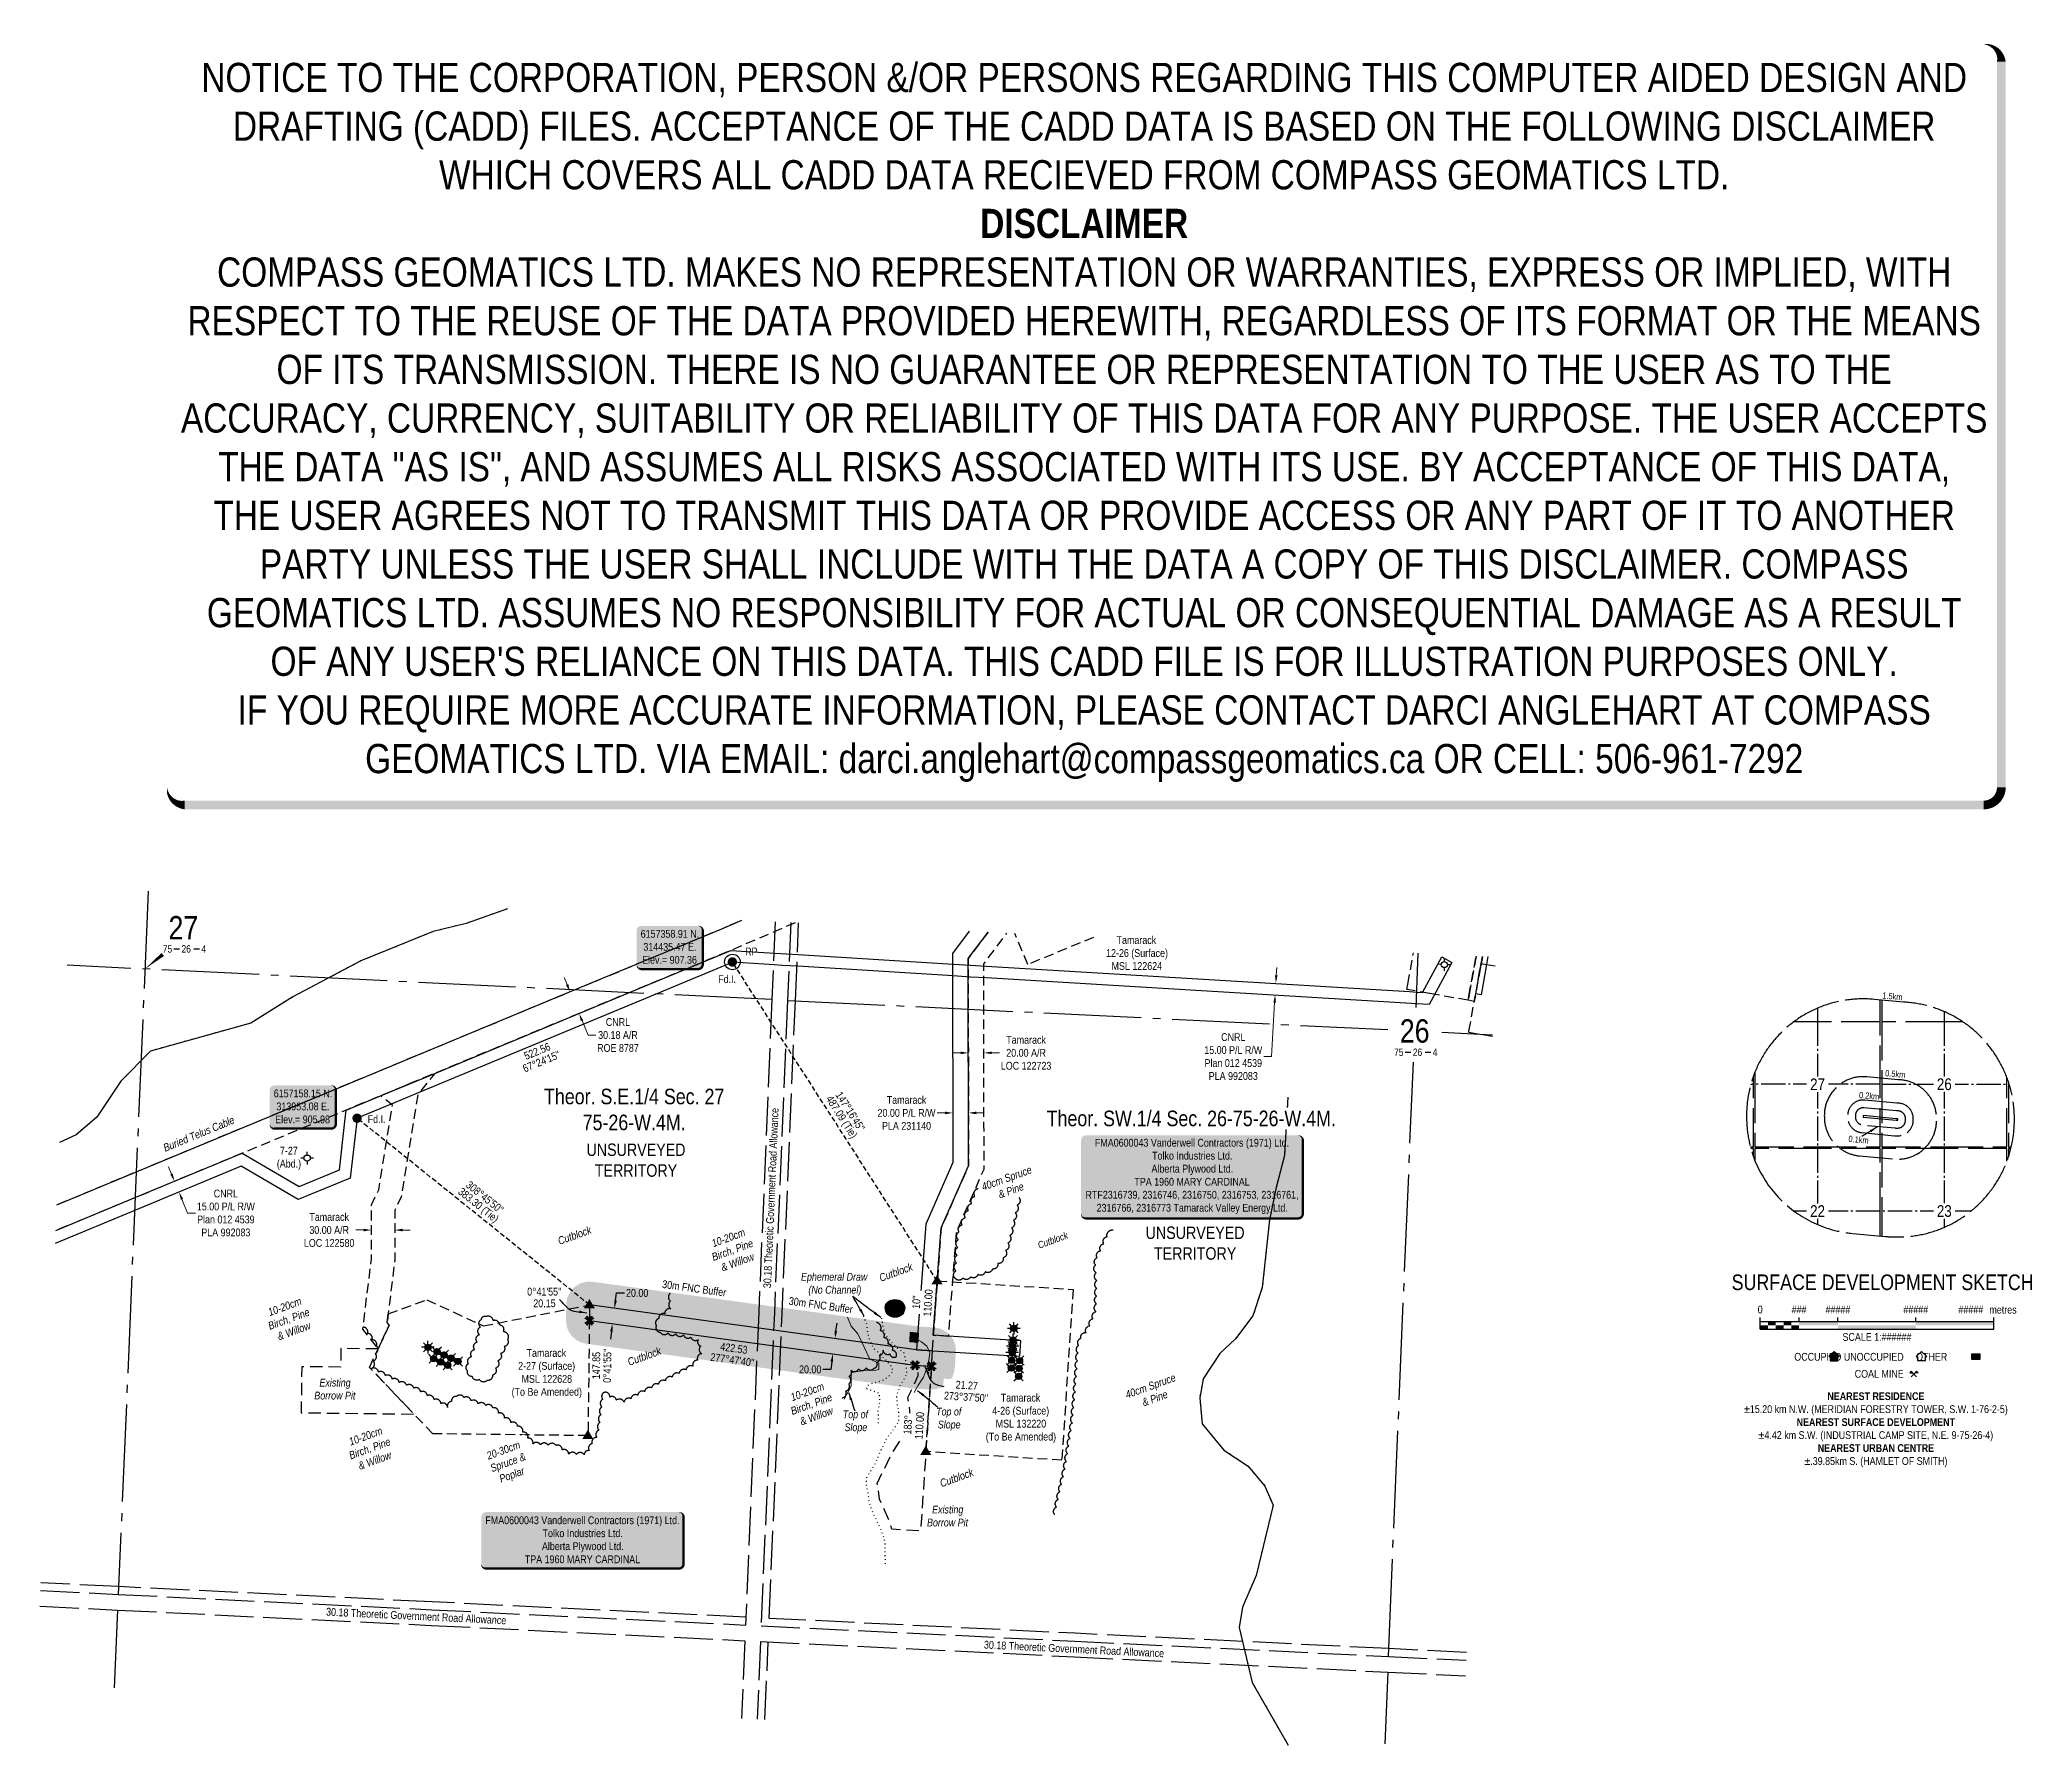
# Model space of a CAD drawing. Extents: x 313545 to 316106, y 6156353 to 6158544.
import ezdxf
from ezdxf.enums import TextEntityAlignment as Align

# ---------------------------------------------------------------- set-up
doc = ezdxf.new("R2010")
doc.units = 0
doc.header["$LTSCALE"] = 5
doc.header["$PDSIZE"] = 0.5
for name, pattern in [('0', [1, 1, 0]), ('foc-ACCESSROAD', [3.75, 2.5, -1.25]), ('foc-BUFFER', [16.75, 15, -1.75]), ('foc-QUARTERLINE', [33, 25, -3, 2, -3]), ('foc-TIELINE', [1.875, 1.25, -0.625]), ('foc-TOPO', [1, 0.2, -0.8]), ('foc-UNSURVEYED', [12.5, 10, -2.5]), ('foc-WHEELTRACKS', [2, 0.4, -1.6]), ('HIDDEN2', [4.7625, 3.175, -1.5875])]:
    doc.linetypes.add(name, pattern=pattern)
doc.layers.get('Defpoints').update_dxf_attribs({"color": 9})
for name, color, linetype in [('10', 1, 'Continuous'), ('35', 37, 'Continuous'), ('9', 3, 'Continuous'), ('AS-RESIDENCE', 14, 'Continuous'), ('AS-SYMBOL', 7, 'Continuous'), ('AS-TELEPHONE-T', 224, 'Continuous'), ('AS-TELUS', 224, 'foc-TEL'), ('AUX-BUFFER', 7, 'foc-BUFFER'), ('C-AR', 13, 'foc-ACCESSROAD'), ('C-RW', 13, 'Continuous'), ('C-SYMBOL', 7, 'Continuous'), ('C-WS', 13, 'foc-ACCESSROAD'), ('C-WS-S', 13, 'Continuous'), ('CG-NOTES', 7, 'Continuous'), ('DETAIL-T', 7, 'Continuous'), ('F-AR', 190, 'foc-ACCESSROAD'), ('F-RW', 190, 'Continuous'), ('F-WS', 190, 'foc-ACCESSROAD'), ('F-WS-S', 190, 'Continuous'), ('L-2', 7, 'Continuous'), ('L-BD', 7, 'Continuous'), ('L-BD1', 253, 'Continuous'), ('L-MON', 1, 'Continuous'), ('L-QSEC', 8, 'foc-QUARTERLINE'), ('L-ROAD-T', 7, 'Continuous'), ('L-SECLBL', 7, 'Continuous'), ('L-SECQ', 8, 'foc-QUARTERLINE'), ('L-TIE', 7, 'foc-TIELINE'), ('L-TIE-T', 7, 'Continuous'), ('L-USEC', 7, 'foc-UNSURVEYED'), ('P-BUFFER-H 30m', 51, 'Continuous'), ('P-BUFFER-T', 40, 'Continuous'), ('P-CROSSINGS', 250, 'Continuous'), ('P-PROPOSED', 10, 'Continuous'), ('P-PROPOSED-H', 21, 'Continuous'), ('P-TXT', 4, 'Continuous'), ('P-WORKAREA-H', 111, 'Continuous'), ('S-7', 6, 'Continuous'), ('T-BUSH', 110, '0'), ('T-BUSH-T', 110, 'Continuous'), ('T-EXISTING TFA', 220, 'HIDDEN2'), ('T-EXISTING TFA-T', 220, 'Continuous'), ('T-LOW-AREA', 48, 'foc-TOPO'), ('T-SLOPE', 48, 'Continuous'), ('T-WATER-P3', 48, 'foc-WHEELTRACKS')]:
    doc.layers.add(name, color=color, linetype=linetype)
for name, color, linetype, lineweight in [('C-AR-T', 13, 'Continuous', 9), ('C-RW-T', 13, 'Continuous', 9), ('C-WS-T', 13, 'Continuous', 9), ('F-AR-T', 190, 'Continuous', 9), ('F-RW-T', 190, 'Continuous', 9), ('F-WS-T', 190, 'Continuous', 9), ('T-ELEVATION', 48, 'Continuous', 18), ('T-TEXT', 48, 'Continuous', 18)]:
    doc.layers.add(name, color=color, linetype=linetype, lineweight=lineweight)
doc.layers.add('DISCLAIMER', color=7, linetype='Continuous', plot=False)
doc.styles.add('120', font='ARIALN.TTF', dxfattribs={"height": 13})
doc.styles.add('175L', font='ARIALN.TTF', dxfattribs={"height": 20})
doc.styles.add('60L', font='ARIALN.TTF', dxfattribs={"height": 7.35})
doc.styles.add('80', font='ARIALN.TTF', dxfattribs={"height": 10})
doc.styles.add('80CG', font='ARIALN.TTF', dxfattribs={"height": 10})
doc.styles.add('80L', font='ARIALN.TTF', dxfattribs={"height": 10})
doc.styles.add('80LS', font='ARIALNI.TTF', dxfattribs={"height": 10})
doc.styles.add('Crossing', font='ARIALN.TTF', dxfattribs={"height": 10})
doc.styles.add('foc-LtypeFont', font='ARIALN.TTF', dxfattribs={"height": 7.35})
doc.styles.add('SIMPLEX', font='ARIALN.TTF')
doc.linetypes.add('foc-TEL', pattern='A,2,-1,["T",foc-LtypeFont,S=0.2,R=0,X=-0.425,Y=-0.75],-1.24,8', length=12.24)
doc.linetypes.add('foc-TEL-NOLINE', pattern='A,0,-2,["T",foc-LtypeFont,S=0.2,R=0,X=-0.425,Y=-0.75],-10.24', length=12.24)
doc.linetypes.add('foc-TOPO-flowdirection-NOLINE', pattern='A,0,[">",foc-LtypeFont,S=0.3,R=0,X=0,Y=-0.945],-20,[">",foc-LtypeFont,S=0.3,R=0,X=0,Y=-0.945],0', length=20)
doc.dimstyles.new('Compass 5 000', dxfattribs={"dimscale": 5, "dimtxt": 9, "dimasz": 2, "dimexe": 0.2, "dimexo": 0.0625, "dimgap": 0.5, "dimtad": 0, "dimtih": 1, "dimtoh": 1, "dimzin": 0, "dimdsep": 46, "dimtxsty": '80CG', "dimcen": 0.1, "dimse1": 1, "dimse2": 1, "dimclrd": 256, "dimclrt": 256, "dimaunit": 1, "dimadec": 4, "dimazin": 0, "dimtfac": 0.06, "dimtofl": 0, "dimtmove": 0, "dimatfit": 1, "dimfxl": 0.2, "dimtolj": 1, "dimtzin": 0, "dimlwd": -1, "dimarcsym": 0})

msp = doc.modelspace()

# ---------------------------------------------------------------- texts
at = {"char_height": 7.9991, "attachment_point": 1, "rotation": 354.628447, "style": '60L'}
for s, insert in [('1.5km', (315913.997, 6157319.982)), ('0.5km', (315917.687, 6157220.153)), ('0.2km', (315884.133, 6157192.097)), ('0.1km', (315870.516, 6157135.828))]:
    msp.add_mtext_dynamic_manual_height_columns(s, width=28.39186, gutter_width=47.5, heights=[0], dxfattribs=dict(at, insert=insert))
at = {"layer": 'C-WS-T', "insert": (314151.335, 6156861.527), "char_height": 9.99883, "attachment_point": 1, "style": '80L'}
msp.add_mtext_dynamic_manual_height_columns('\\pi19.608;Tamarack\\P\\pi8.8075;2-27 (Surface)\\P\\pi13.111;MSL 122628\\P\\pi0.39443;(To Be Amended)', width=89.80982, gutter_width=50, heights=[0], dxfattribs=at)
at = {"layer": 'CG-NOTES', "insert": (315698.447, 6156805.961), "char_height": 9.99884, "width": 412.35155, "attachment_point": 1, "style": '80CG'}
msp.add_mtext('\\pi144.53;{\\fArial Narrow|b1|i0|c0|p34;NEAREST RESIDENCE}\\P\\pi37.167;±15.20 km N.W. (MERIDIAN FORESTRY TOWER, S.W. 1-76-2-5)\\P\\pi104.92;{\\fArial Narrow|b1|i0|c0|p34;NEAREST SURFACE DEVELOPMENT}\\P\\pi55.927;±4.42 km S.W. (INDUSTRIAL CAMP SITE, N.E. 9-75-26-4)\\P\\pi132.14;{\\fArial Narrow|b1|i0|c0|p34;NEAREST URBAN CENTRE}\\P\\pi114.8;±.39.85km S. (HAMLET OF SMITH)', dxfattribs=at)
at = {"layer": 'DETAIL-T', "color": 3, "insert": (315717.503, 6156957.318), "char_height": 19.99768, "width": 390.01391, "attachment_point": 1, "style": '80CG'}
msp.add_mtext('\\pi2.3963;SURFACE DEVELOPMENT SKETCH', dxfattribs=at)
at = {"layer": 'F-WS-T', "insert": (313849.538, 6157121.413), "char_height": 9.99883, "attachment_point": 1, "style": '80L'}
msp.add_mtext_dynamic_manual_height_columns('\\A1;\\pi4.3725;7-27\\P\\pi0.3962;(Abd.)', width=30.59793, gutter_width=50, heights=[0], dxfattribs=at)
at = {"layer": 'L-BD', "style": '80L'}
msp.add_text('522.56', height=9.9988, rotation=22.5956, dxfattribs=at).set_placement((314184.52, 6157244.181), align=Align.MIDDLE)
at = {"layer": 'L-BD', "insert": (314664.09, 6156876.805), "char_height": 9.9988, "width": 10.9634, "attachment_point": 2, "rotation": 86.2136, "style": '80L', "bg_fill": 1, "box_fill_scale": 1.1, "bg_fill_color": 51, "bg_fill_transparency": 0}
msp.add_mtext("47'", dxfattribs=at)
at = {"layer": 'L-BD1', "style": '80L'}
for s, p in [("0°41'55''", (314193.766, 6156935.294)), ('20.15', (314193.894, 6156920.296))]:
    msp.add_text(s, height=9.9988, dxfattribs=at).set_placement(p, align=Align.MIDDLE)
for s, height, rotation, p in [("0°41'55''", 9.9988, 89.3014, (314274.711, 6156840.119)), ('422.53', 9.9988, 352.206, (314437.473, 6156862.519)), ('147.85', 9.9988, 89.3014, (314260.464, 6156840.292)), ("277°47'40''", 9.99884, 352.206, (314435.439, 6156847.66))]:
    msp.add_text(s, height=height, rotation=rotation, dxfattribs=at).set_placement(p, align=Align.MIDDLE)
at = {"layer": 'L-MON', "char_height": 9.9978, "width": 22.03916, "attachment_point": 5, "style": '80CG'}
for insert in [(314428.717, 6157336.847), (313978.118, 6157156.969)]:
    msp.add_mtext('\\A1;Fd.I.', dxfattribs=dict(at, insert=insert))
at = {"layer": 'L-ROAD-T', "style": '80L'}
for height, rotation, p in [(10, 87.577582, (314485.013, 6157055.568)), (9.99889, 357.203899, (314029.04, 6156518.456)), (9.99889, 357.203899, (314874.626, 6156476.115))]:
    msp.add_text('30.18 Theoretic Government Road Allowance', height=height, rotation=rotation, dxfattribs=at).set_placement(p, align=Align.MIDDLE_CENTER)
at = {"layer": 'L-TIE-T', "style": '80L'}
for s, rotation, p in [('487.09 (Tie)', 302.7206, (314575.095, 6157159.17)), ("147°16'45''", 302.7206, (314587.082, 6157166.871)), ('383.30 (Tie)', 321.2363, (314108.444, 6157045.579)), ("308°45'50''", 321.2363, (314117.365, 6157056.689))]:
    msp.add_text(s, height=9.99884, rotation=rotation, dxfattribs=at).set_placement(p, align=Align.MIDDLE)
at = {"layer": 'T-BUSH-T', "insert": (314786.232, 6157085.795), "char_height": 10, "width": 67.3101, "attachment_point": 2, "rotation": 20, "style": '80LS'}
msp.add_mtext('40cm Spruce \\P& Pine', dxfattribs=at)
at = {"layer": 'T-BUSH-T', "char_height": 9.99885, "attachment_point": 1, "rotation": 20, "style": '80L'}
for insert in [(314503.281, 6156801.658), (313935.539, 6156744.586)]:
    msp.add_mtext_dynamic_manual_height_columns('\\pi6.2667;{\\fArial Narrow|b0|i1|c0|p34;10-20cm \\P\\pi0.30215;Birch, Pine\\P\\pi3.7465; & Willow}', width=55.2092, gutter_width=50, heights=[0], dxfattribs=dict(at, insert=insert))
at = {"layer": 'T-EXISTING TFA-T', "insert": (314684.026, 6156660.276), "char_height": 9.99768, "attachment_point": 1, "style": '80L', "bg_fill": 3, "box_fill_scale": 1.15, "bg_fill_color": 256, "bg_fill_true_color": 256, "bg_fill_transparency": 0}
msp.add_mtext_dynamic_manual_height_columns('\\pi8.2232;{\\fArial Narrow|b0|i1|c0|p34;Existing \\P\\pi1.6047;Borrow Pit}', width=55.97346, gutter_width=50, heights=[0], dxfattribs=at)
at = {"layer": 'T-SLOPE', "char_height": 9.99885, "attachment_point": 1, "rotation": 20, "style": '80L'}
for s, width, insert in [('\\pi7.4502;{\\fArial Narrow|b0|i1|c0|p34;Cutblock}', 59.03588, (314203.022, 6157002.12)), ('\\pi0.57098;{\\fArial Narrow|b0|i1|c0|p34;Cutblock}', 45.27741, (314622.43, 6156957.076)), ('\\pi7.4502;{\\fArial Narrow|b0|i1|c0|p34;Cutblock}', 59.03588, (314292.629, 6156846.694)), ('\\pi0.57098;{\\fArial Narrow|b0|i1|c0|p34;Cutblock}', 45.27741, (314700.513, 6156693.044))]:
    msp.add_mtext_dynamic_manual_height_columns(s, width=width, gutter_width=50, heights=[0], dxfattribs=dict(at, insert=insert))
at = {"layer": 'T-TEXT', "insert": (314845.79, 6157005.629), "char_height": 8.999, "width": 46.87012, "attachment_point": 2, "rotation": 20, "style": '80LS'}
msp.add_mtext('Cutblock', dxfattribs=at)
at = {"layer": 'T-TEXT', "insert": (314576.617, 6156782.671), "char_height": 9.99355, "attachment_point": 1, "style": '80L'}
msp.add_mtext_dynamic_manual_height_columns('\\pi0.76431;{\\fArial Narrow|b0|i1|c0|p34;Top of \\P\\pi2.9355;Slope}', width=34.05195, gutter_width=50, heights=[0], dxfattribs=at)

# ---------------------------------------------------------------- blocks, each defined once
blk = doc.blocks.new('L-SECLBL')
at = {"layer": '9', "color": 7}
for p, q in [((-5.1, -27.8), (-12.3, -27.8)), ((20.7, -27.8), (13.5, -27.8))]:
    blk.add_line(p, q, dxfattribs=at)
at = {"layer": '10', "color": 2, "style": 'SIMPLEX'}
blk.add_attdef('SEC', text='', height=30, dxfattribs=at).set_placement((0, 0), align=Align.MIDDLE)
at = {"layer": '10', "color": 5, "style": '80L'}
blk.add_attdef('TWP', text='', height=9.5, dxfattribs=at).set_placement((-14.4, -27.4), align=Align.MIDDLE_RIGHT)
blk.add_attdef('RGE', text='', height=9.5, dxfattribs=at).set_placement((3.6, -27.4), align=Align.MIDDLE_CENTER)
blk.add_attdef('MER', text='', height=9.5, dxfattribs=at).set_placement((23.2, -27.4), align=Align.MIDDLE_LEFT)
blk = doc.blocks.new('*D30')
at = {"layer": 'C-AR-T', "transparency": 16777216}
for p, q in [((314728.7, 6157242.1), (314718.7, 6157242)), ((314768.7, 6157242.1), (314778.7, 6157242.1))]:
    blk.add_line(p, q, dxfattribs=at)
at = {"layer": 'C-AR-T', "linetype": 'Continuous', "transparency": 16777216}
for points in [[(314768.7, 6157243.8), (314768.7, 6157240.5), (314758.7, 6157242.1)], [(314728.7, 6157243.7), (314728.7, 6157240.4), (314738.7, 6157242.1)]]:
    blk.add_solid(points, dxfattribs=at)
at = {"layer": 'Defpoints', "color": 0, "linetype": 'Continuous', "transparency": 16777216}
for p in [(314738.7, 6157251.4), (314758.7, 6157251.4), (314738.7, 6157242.1)]:
    blk.add_point(p, dxfattribs=at)
at = {"layer": 'C-AR-T', "linetype": 'Continuous', "transparency": 16777216, "insert": (314813, 6157242.1), "char_height": 10, "attachment_point": 5, "style": '80CG'}
blk.add_mtext('\\A1;Tamarack\\P20.00 A/R\\PLOC 122723', dxfattribs=at)
blk = doc.blocks.new('*D31')
at = {"layer": 'Defpoints', "color": 0, "transparency": 16777216}
for p in [(315042, 6157322.3), (315042.9, 6157337.3), (315134, 6157331.8)]:
    blk.add_point(p, dxfattribs=at)
at = {"layer": 'F-RW-T', "transparency": 16777216}
for p, q in [((315134.6, 6157341.8), (315135.2, 6157351.8)), ((315132.5, 6157306.8), (315128.4, 6157237.3)), ((315128.4, 6157237.3), (315118.4, 6157237.3))]:
    blk.add_line(p, q, dxfattribs=at)
for points in [[(315132.9, 6157341.9), (315136.3, 6157341.7), (315134, 6157331.8)], [(315130.9, 6157306.9), (315134.2, 6157306.7), (315133.1, 6157316.8)]]:
    blk.add_solid(points, dxfattribs=at)
at = {"layer": 'F-RW-T', "transparency": 16777216, "insert": (315079.3, 6157237.3), "char_height": 10, "attachment_point": 5, "style": '80CG'}
blk.add_mtext('\\A1;CNRL\\P15.00 P/L R/W\\PPlan 012 4539\\PPLA 992083', dxfattribs=at)
blk = doc.blocks.new('*U29')
h = blk.add_hatch(color=255)
edge = h.paths.add_edge_path()
edge.add_line((-136.5, -54), (136.5, -54))
edge.add_arc((136.5, -48), 6, 270, 360)
edge.add_line((142.5, -48), (142.5, 46.5))
edge.add_arc((136.5, 46.5), 6, 0, 90)
edge.add_line((136.5, 52.5), (-136.5, 52.5))
edge.add_arc((-136.5, 46.5), 6, 90, 180)
edge.add_line((-142.5, 46.5), (-142.5, -48))
edge.add_arc((-136.5, -48), 6, 180, 270)
at = {"color": 44, "flags": 128}
blk.add_lwpolyline([(-136.5, -54, 3, 3, 0), (136.5, -54, 3, 3, 0.414214), (142.5, -48, 3, 3, 0), (142.5, 46.5, 3, 0, 0.414214), (136.5, 52.5, 0, 0, 0), (-136.5, 52.5, 0, 0, 0.414214), (-142.5, 46.5, 0, 0, 0), (-142.5, -48, 0, 3, 0.414214)], format="xyseb", close=True, dxfattribs=at)
at = {"color": 44, "style": '80'}
blk.add_attdef('ENTER_TEXT_001', (-36, -5), '', height=10, dxfattribs=at)
blk = doc.blocks.new('Gabd')
for p, q in [((-0.81, 0), (-1.62, 0)), ((0, 0.81), (0, 1.62)), ((1.62, 0), (0.81, 0)), ((0, -0.81), (0, -1.62))]:
    blk.add_line(p, q)
blk.add_circle((0, 0), 0.8)
blk = doc.blocks.new('GAS')
h = blk.add_hatch(color=255)
h.dxf.hatch_style = 1
edge = h.paths.add_edge_path()
edge.add_arc((0, 0), 0.9, 0, 360)
for p, q in [((-0.81, 0), (-1.62, 0)), ((-0.57, 0.57), (-1.14, 1.14)), ((0, 0.81), (0, 1.62)), ((0.57, 0.57), (1.14, 1.14)), ((1.62, 0), (0.81, 0)), ((-0.57, -0.57), (-1.14, -1.14)), ((0, -0.81), (0, -1.62)), ((1.14, -1.14), (0.57, -0.57))]:
    blk.add_line(p, q)
blk.add_circle((0, 0), 0.8)
blk = doc.blocks.new('fdia')
at = {"color": 255, "const_width": 1}
blk.add_lwpolyline([(-0.5, 0, 1), (0.5, 0, 1)], format="xyb", close=True, dxfattribs=at)
blk = doc.blocks.new('Fdiaa')
blk.add_blockref('fdia', (0, 0))
blk = doc.blocks.new('fdib')
at = {"color": 1, "const_width": 1.6}
blk.add_lwpolyline([(-0.4, 0, 1), (0.4, 0, 1)], format="xyb", close=True, dxfattribs=at)
at = {"color": 1}
blk.add_circle((0, 0), 0.8, dxfattribs=at)
blk = doc.blocks.new('Fdibb')
blk.add_blockref('fdib', (0, 0))
blk = doc.blocks.new('fdicc')
for name in ['Fdibb', 'Fdiaa']:
    blk.add_blockref(name, (0, 0))
blk = doc.blocks.new('FDI')
blk.add_blockref('fdicc', (0, 0))
blk = doc.blocks.new('*D32')
at = {"layer": 'Defpoints', "color": 0, "transparency": 16777216}
for p in [(314226.8, 6157320.6), (314051.7, 6157248), (314063.3, 6157220.1)]:
    blk.add_point(p, dxfattribs=at)
at = {"layer": 'F-AR-T', "transparency": 16777216}
for p, q in [((314223, 6157329.9), (314219.1, 6157339.1)), ((314242.2, 6157283.5), (314249.9, 6157265)), ((314249.9, 6157265), (314259.9, 6157265))]:
    blk.add_line(p, q, dxfattribs=at)
for points in [[(314224.5, 6157330.5), (314221.4, 6157329.2), (314226.8, 6157320.6)], [(314243.7, 6157284.1), (314240.7, 6157282.9), (314238.4, 6157292.7)]]:
    blk.add_solid(points, dxfattribs=at)
at = {"layer": 'F-AR-T', "transparency": 16777216, "insert": (314288.4, 6157265), "char_height": 10, "attachment_point": 5, "style": '80CG'}
blk.add_mtext('\\A1;CNRL\\P30.18 A/R\\PROE 8787', dxfattribs=at)
blk = doc.blocks.new('*D33')
at = {"layer": 'Defpoints', "color": 0, "transparency": 16777216}
for p in [(313792.7, 6157107.8), (313798.4, 6157094), (313718.4, 6157077)]:
    blk.add_point(p, dxfattribs=at)
at = {"layer": 'F-RW-T', "transparency": 16777216}
for p, q in [((313714.6, 6157086.3), (313710.8, 6157095.5)), ((313728, 6157053.9), (313735.3, 6157036.3)), ((313735.3, 6157036.3), (313745.3, 6157036.3))]:
    blk.add_line(p, q, dxfattribs=at)
for points in [[(313716.1, 6157086.9), (313713.1, 6157085.6), (313718.4, 6157077)], [(313729.6, 6157054.6), (313726.5, 6157053.3), (313724.2, 6157063.2)]]:
    blk.add_solid(points, dxfattribs=at)
at = {"layer": 'F-RW-T', "transparency": 16777216, "insert": (313784.4, 6157036.3), "char_height": 10, "attachment_point": 5, "style": '80CG', "bg_fill": 3, "box_fill_scale": 1.1, "bg_fill_color": 256, "bg_fill_true_color": 13158600, "bg_fill_transparency": 0}
blk.add_mtext('\\A1;CNRL\\P15.00 P/L R/W\\PPlan 012 4539\\PPLA 992083', dxfattribs=at)
blk = doc.blocks.new('*D34')
at = {"layer": 'Defpoints', "color": 0, "transparency": 16777216}
for p in [(314281.3, 6156894), (314459, 6156889.9), (314456.3, 6156870)]:
    blk.add_point(p, dxfattribs=at)
at = {"layer": 'P-TXT', "transparency": 16777216}
for p, q in [((314285.4, 6156923.7), (314286.7, 6156933.6)), ((314286.7, 6156933.6), (314296.7, 6156933.6)), ((314280, 6156884.1), (314278.6, 6156874.2))]:
    blk.add_line(p, q, dxfattribs=at)
for points in [[(314283.7, 6156923.9), (314287, 6156923.5), (314284, 6156913.8)], [(314278.3, 6156884.3), (314281.6, 6156883.9), (314281.3, 6156894)]]:
    blk.add_solid(points, dxfattribs=at)
at = {"layer": 'P-TXT', "transparency": 16777216, "insert": (314313.1, 6156933.6), "char_height": 10, "attachment_point": 5, "style": '80CG'}
blk.add_mtext('\\A1;20.00', dxfattribs=at)
blk = doc.blocks.new('*D35')
at = {"layer": 'C-RW-T', "transparency": 16777216}
for p, q in [((314708.9, 6157164.9), (314698.9, 6157164.9)), ((314748.9, 6157165), (314758.9, 6157165))]:
    blk.add_line(p, q, dxfattribs=at)
for points in [[(314708.9, 6157166.6), (314708.9, 6157163.3), (314718.9, 6157164.9)], [(314748.9, 6157166.6), (314748.9, 6157163.3), (314738.9, 6157165)]]:
    blk.add_solid(points, dxfattribs=at)
at = {"layer": 'Defpoints', "color": 0, "transparency": 16777216}
for p in [(314718.8, 6157198.3), (314738.8, 6157198.4), (314718.9, 6157164.9)]:
    blk.add_point(p, dxfattribs=at)
at = {"layer": 'C-RW-T', "transparency": 16777216, "insert": (314659.3, 6157164.9), "char_height": 10, "attachment_point": 5, "style": '80CG'}
blk.add_mtext('\\A1;Tamarack\\P20.00 P/L R/W\\PPLA 231140', dxfattribs=at)
blk = doc.blocks.new('*U36')
h = blk.add_hatch(color=254)
edge = h.paths.add_edge_path()
edge.add_line((-36.5, -28.5), (36.5, -28.5))
edge.add_arc((36.5, -22.5), 6, 270, 360)
edge.add_line((42.5, -22.5), (42.5, 21))
edge.add_arc((36.5, 21), 6, 0, 90)
edge.add_line((36.5, 27), (-36.5, 27))
edge.add_arc((-36.5, 21), 6, 90, 180)
edge.add_line((-42.5, 21), (-42.5, -22.5))
edge.add_arc((-36.5, -22.5), 6, 180, 270)
at = {"color": 1, "flags": 128}
blk.add_lwpolyline([(-36.5, -28.5, 3, 3, 0), (36.5, -28.5, 3, 3, 0.414214), (42.5, -22.5, 3, 3, 0), (42.5, 21, 3, 0, 0.414214), (36.5, 27, 0, 0, 0), (-36.5, 27, 0, 0, 0.414214), (-42.5, 21, 0, 0, 0), (-42.5, -22.5, 0, 3, 0.414214)], format="xyseb", close=True, dxfattribs=at)
blk.add_lwpolyline([(40.7, -15.8, 0, 10, 0), (0, 0, 5, 5, 0)], format="xyseb", dxfattribs=at)
at = {"color": 1, "style": '80'}
blk.add_attdef('ENTER_TEXT_001', (-36, -5), '', height=10, dxfattribs=at)
blk = doc.blocks.new('*U37')
at = {"layer": '35', "color": 3}
blk.add_circle((0, 0), 10, dxfattribs=at)
at = {"layer": '35', "color": 3, "style": '80'}
blk.add_attdef('RP_001', (16.4, 8.4), '', height=10, dxfattribs=at)
blk = doc.blocks.new('*U38')
h = blk.add_hatch(color=255)
edge = h.paths.add_edge_path()
edge.add_line((-124, -37), (124, -37))
edge.add_arc((124, -31), 6, 270, 360)
edge.add_line((130, -31), (130, 29.5))
edge.add_arc((124, 29.5), 6, 0, 90)
edge.add_line((124, 35.5), (-124, 35.5))
edge.add_arc((-124, 29.5), 6, 90, 180)
edge.add_line((-130, 29.5), (-130, -31))
edge.add_arc((-124, -31), 6, 180, 270)
at = {"color": 44, "flags": 128}
blk.add_lwpolyline([(-124, -37, 3, 3, 0), (124, -37, 3, 3, 0.414214), (130, -31, 3, 3, 0), (130, 29.5, 3, 0, 0.414214), (124, 35.5, 0, 0, 0), (-124, 35.5, 0, 0, 0.414214), (-130, 29.5, 0, 0, 0), (-130, -31, 0, 3, 0.414214)], format="xyseb", close=True, dxfattribs=at)
at = {"color": 44, "style": '80'}
blk.add_attdef('ENTER_TEXT_001', (-36, -5), '', height=10, dxfattribs=at)
blk = doc.blocks.new('STRIA')
blk.add_hatch(color=255).paths.add_polyline_path([(-0.04, 1.52), (-1.47, -0.87), (1.39, -0.87)])
blk = doc.blocks.new('STRIAA')
blk.add_blockref('STRIA', (0, 0))
blk = doc.blocks.new('STRIB')
at = {"color": 1}
blk.add_solid([(-1.12, -0.67), (-0.04, 1.13), (1.04, -0.67)], dxfattribs=at)
blk = doc.blocks.new('STRIBB')
blk.add_blockref('STRIB', (0, 0))
blk = doc.blocks.new('STRICC')
for name in ['STRIAA', 'STRIBB']:
    blk.add_blockref(name, (0, 0))
blk = doc.blocks.new('fdspike')
blk.add_blockref('STRICC', (0, 0))
blk = doc.blocks.new('TEMP')
h = blk.add_hatch(color=255)
h.dxf.hatch_style = 1
h.paths.add_polyline_path([(0, 0.25), (-0.67, 1.15), (-0.67, 0.67), (-1.15, 0.67), (-0.25, 0), (-1.15, -0.67), (-0.67, -0.67), (-0.67, -1.15), (0, -0.25), (0.67, -1.15), (0.67, -0.67), (1.15, -0.67), (0.25, 0), (1.15, 0.67), (0.67, 0.67), (0.67, 1.15)])
h.paths.add_polyline_path([(0.57, 0.85), (0.57, 0.57), (0.85, 0.57), (0.08, 0), (0.85, -0.57), (0.57, -0.57), (0.57, -0.85), (0, -0.08), (-0.57, -0.85), (-0.57, -0.57), (-0.85, -0.57), (-0.08, 0), (-0.85, 0.57), (-0.57, 0.57), (-0.57, 0.85), (0, 0.08)], flags=16)
h = blk.add_hatch(color=1)
h.dxf.hatch_style = 1
h.paths.add_polyline_path([(0, 0.08), (-0.57, 0.85), (-0.57, 0.57), (-0.85, 0.57), (-0.08, 0), (-0.85, -0.57), (-0.57, -0.57), (-0.57, -0.85), (0, -0.08), (0.57, -0.85), (0.57, -0.57), (0.85, -0.57), (0.08, 0), (0.85, 0.57), (0.57, 0.57), (0.57, 0.85)])
at = {"color": 1}
for p, q in [((-0.08, 0), (0.08, 0)), ((0, 0.08), (0, -0.08))]:
    blk.add_line(p, q, dxfattribs=at)
at = {"color": 255, "flags": 128}
blk.add_lwpolyline([(-0.25, 0), (-1.15, 0.67), (-0.67, 0.67), (-0.67, 1.15), (0, 0.25), (0.67, 1.15), (0.67, 0.67), (1.15, 0.67), (0.25, 0), (1.15, -0.67), (0.67, -0.67), (0.67, -1.15), (0, -0.25), (-0.67, -1.15), (-0.67, -0.67), (-1.15, -0.67)], close=True, dxfattribs=at)
at = {"color": 1, "flags": 128}
blk.add_lwpolyline([(-0.08, 0), (-0.85, 0.57), (-0.57, 0.57), (-0.57, 0.85), (0, 0.08), (0.57, 0.85), (0.57, 0.57), (0.85, 0.57), (0.08, 0), (0.85, -0.57), (0.57, -0.57), (0.57, -0.85), (0, -0.08), (-0.57, -0.85), (-0.57, -0.57), (-0.85, -0.57)], close=True, dxfattribs=at)
blk = doc.blocks.new('*D39')
at = {"layer": 'Defpoints', "color": 0, "transparency": 16777216}
for p in [(314536.6, 6156879.2), (314533.9, 6156859.4), (314564.6, 6156855.2)]:
    blk.add_point(p, dxfattribs=at)
at = {"layer": 'P-TXT', "transparency": 16777216}
for p, q in [((314568.6, 6156884.9), (314570, 6156894.8)), ((314561.9, 6156835.4), (314551.9, 6156835.4)), ((314563.2, 6156845.3), (314561.9, 6156835.4))]:
    blk.add_line(p, q, dxfattribs=at)
for points in [[(314567, 6156885.2), (314570.3, 6156884.7), (314567.3, 6156875)], [(314561.6, 6156845.5), (314564.9, 6156845.1), (314564.6, 6156855.2)]]:
    blk.add_solid(points, dxfattribs=at)
at = {"layer": 'P-TXT', "transparency": 16777216, "insert": (314535.5, 6156835.4), "char_height": 10, "attachment_point": 5, "style": '80CG'}
blk.add_mtext('\\A1;20.00', dxfattribs=at)
blk = doc.blocks.new('*D40')
at = {"layer": 'C-AR-T', "transparency": 16777216}
for p, q in [((313961.5, 6157014.5), (313951.5, 6157014.5)), ((314011.5, 6157014.4), (314021.5, 6157014.4))]:
    blk.add_line(p, q, dxfattribs=at)
for points in [[(313961.5, 6157016.1), (313961.5, 6157012.8), (313971.5, 6157014.4)], [(314011.5, 6157016.1), (314011.5, 6157012.7), (314001.5, 6157014.4)]]:
    blk.add_solid(points, dxfattribs=at)
at = {"layer": 'Defpoints', "color": 0, "transparency": 16777216}
for p in [(313971.5, 6157017.3), (313971.5, 6157014.4), (314001.5, 6157017.2)]:
    blk.add_point(p, dxfattribs=at)
at = {"layer": 'C-AR-T', "transparency": 16777216, "insert": (313917.2, 6157014.5), "char_height": 10, "attachment_point": 5, "style": '80CG'}
blk.add_mtext('\\A1;Tamarack\\P30.00 A/R\\PLOC 122580', dxfattribs=at)
blk = doc.blocks.new('xing2')
h = blk.add_hatch(color=50)
h.dxf.hatch_style = 1
edge = h.paths.add_edge_path()
edge.add_ellipse((0, 0), major_axis=(-12.5, 0), ratio=0.816297, start_angle=0, end_angle=360)
h = blk.add_hatch(color=250)
h.dxf.hatch_style = 1
edge = h.paths.add_edge_path()
edge.add_ellipse((0, -2), major_axis=(-12.5, 0), ratio=0.816297, start_angle=0, end_angle=180)
edge.add_line((12.5, -2), (12.5, 0))
edge.add_ellipse((0, 0), major_axis=(-12.5, 0), ratio=0.816297, start_angle=0, end_angle=180, ccw=False)
edge.add_line((-12.5, 0), (-12.5, -2))
at = {"color": 250}
blk.add_ellipse((0, 0), major_axis=(-12.5, 0), ratio=0.816297, dxfattribs=at)
blk.add_ellipse((0, -2), major_axis=(-12.5, 0), ratio=0.816297, start_param=0, end_param=3.141593, dxfattribs=at)
at = {"color": 250, "style": 'Crossing'}
blk.add_attdef('CROSSING', text='', height=9, dxfattribs=at).set_placement((0.1, 0), align=Align.MIDDLE_CENTER)
at = {"color": 250, "style": 'Crossing', "flags": 1}
for tag, p in [('DESCRIPTION', (0.1, -25.8)), ('OWNER', (0.1, -12.5)), ('LOCATION', (0.1, -39.3)), ('DWG_REF', (0.1, -52.8))]:
    blk.add_attdef(tag, text='', height=9, dxfattribs=at).set_placement(p, align=Align.MIDDLE_CENTER)
blk = doc.blocks.new('*U26')
at = {"color": 0}
for p, q in [((-150, 0), (-150, 15)), ((-150, 10), (150.2, 10)), ((-150, 0), (150.2, 0)), ((-100, 10), (-100, 15)), ((-50, 10), (-50, 15)), ((50, 10), (50, 15)), ((150.2, 0), (150.2, 15))]:
    blk.add_line(p, q, dxfattribs=at)
for points in [[(-150, 5), (-140, 5), (-150, 0), (-140, 0)], [(-140, 10), (-130, 10), (-140, 5), (-130, 5)], [(-130, 5), (-120, 5), (-130, 0), (-120, 0)], [(-120, 10), (-110, 10), (-120, 5), (-110, 5)], [(-110, 5), (-100, 5), (-110, 0), (-100, 0)], [(-100, 10), (-50, 10), (-100, 5), (-50, 5)], [(-50, 5), (50, 5), (-50, 0), (50, 0)], [(50, 10), (150.2, 10), (50, 5), (150.2, 5)]]:
    blk.add_solid(points, dxfattribs=at)
at = {"color": 0, "style": '80'}
blk.add_text('metres', height=10, dxfattribs=at).set_placement((162.2, 20), align=Align.CENTER)
at = {"color": 0, "char_height": 10, "style": '80'}
for s, insert, attachment_point in [('0', (-150, 30.2), 2), ('###', (-100, 30.2), 2), ('#####', (-50, 30.2), 2), ('#####', (50, 30.2), 2), ('#####', (136.7, 30.2), 3), ('SCALE 1:######', (0.1, -5), 2)]:
    blk.add_mtext(s, dxfattribs=dict(at, insert=insert, attachment_point=attachment_point))
blk = doc.blocks.new('res_abd')
at = {"color": 14}
blk.add_lwpolyline([(-1.13, -0.57), (-1.13, -1.62), (0.87, -1.62), (0.87, -0.57), (1.22, -0.57), (-0.13, 0.69), (-1.49, -0.57)], close=True, dxfattribs=at)
blk = doc.blocks.new('res_other')
blk.add_hatch(color=14).paths.add_polyline_path([(-1.09, 0.73), (0.91, 0.73), (0.91, -0.69), (-1.09, -0.69)])
at = {"color": 14}
blk.add_lwpolyline([(-1.09, 0.73), (0.91, 0.73), (0.91, -0.69), (-1.09, -0.69)], close=True, dxfattribs=at)
blk = doc.blocks.new('res_occ')
for points in [[(0.1, 0.89), (-1.26, -0.37), (1.46, -0.37)], [(-0.9, -1.43), (1.1, -1.43), (1.1, -0.37), (-0.9, -0.37)]]:
    blk.add_hatch(color=14).paths.add_polyline_path(points)
at = {"color": 14}
for points in [[(0.1, 0.89), (-1.26, -0.37), (1.46, -0.37)], [(-0.9, -1.43), (1.1, -1.43), (1.1, -0.37), (-0.9, -0.37)]]:
    blk.add_lwpolyline(points, close=True, dxfattribs=at)
blk = doc.blocks.new('Mine')
at = {"layer": 'AS-SYMBOL'}
h = blk.add_hatch(color=161, dxfattribs=at)
h.dxf.hatch_style = 1
h.paths.add_polyline_path([(-0.71, 0.71), (-1.06, 0.35), (-0.35, 0.35)])
h = blk.add_hatch(color=161, dxfattribs=at)
h.dxf.hatch_style = 1
h.paths.add_polyline_path([(0.71, 0.71), (0.35, 0.35), (1.06, 0.35)])
at = {"layer": 'AS-SYMBOL', "color": 161}
for p, q in [((-0.71, 0.71), (-1.06, 0.35)), ((-1.06, 0.35), (-0.35, 0.35)), ((-0.71, 0.71), (0, 0)), ((0, 0), (-0.71, -0.71)), ((0, 0), (0.71, 0.71)), ((0, 0), (0.71, -0.71)), ((1.06, 0.35), (0.35, 0.35)), ((0.71, 0.71), (1.06, 0.35))]:
    blk.add_line(p, q, dxfattribs=at)
blk = doc.blocks.new('*U41')
at = {"layer": 'AS-RESIDENCE', "color": 14}
blk.add_lwpolyline([(130, -1.3), (140, -1.3), (140, -8.5), (130, -8.5)], close=True, dxfattribs=at)
at = {"layer": 'AS-RESIDENCE', "xscale": 5, "yscale": 5, "zscale": 5}
for name, p in [('res_occ', (-47.7, -2.9)), ('res_abd', (65.9, -1.7)), ('res_other', (135.5, -5))]:
    blk.add_blockref(name, p, dxfattribs=at)
at = {"layer": 'AS-SYMBOL', "color": 161, "xscale": 5, "yscale": 5, "zscale": 5}
blk.add_blockref('Mine', (55.4, -27.2), dxfattribs=at)
at = {"layer": 'CG-NOTES', "char_height": 12, "style": '80CG'}
for s, insert, width, attachment_point in [('{\\H0.83333x;OCCUPIED^IUNOCCUPIED^I    OTHER}', (0, 0), 324.707, 2), ('\\pi4.9171;{\\H0.83333x;COAL MINE}', (-25.6, -21.9), 71.689, 1)]:
    blk.add_mtext(s, dxfattribs=dict(at, insert=insert, width=width, attachment_point=attachment_point))
blk = doc.blocks.new('Disclaimer_Legal')
at = {"layer": 'DISCLAIMER', "color": 254, "flags": 128}
blk.add_lwpolyline([(-3612.9, -1104.6, 37.5, 37.5, 0), (4096.1, -1104.6, 37.5, 37.5, 0.414214), (4171.1, -1029.6, 37.5, 37.5, 0), (4171.1, 2078.7, 37.5, 0, 0.414214), (4096.1, 2153.7, 0, 0, 0), (-3612.9, 2153.7, 0, 0, 0.414214), (-3687.9, 2078.7, 0, 0, 0), (-3687.9, -1029.6, 0, 37.5, 0.414214)], format="xyseb", close=True, dxfattribs=at)
at = {"layer": 'DISCLAIMER', "color": 254, "insert": (241.6, 533.9), "char_height": 125, "width": 7717.568, "attachment_point": 5, "style": '80'}
blk.add_mtext('NOTICE TO THE CORPORATION, PERSON &/OR PERSONS REGARDING THIS COMPUTER AIDED DESIGN AND DRAFTING (CADD) FILES. ACCEPTANCE OF THE CADD DATA IS BASED ON THE FOLLOWING DISCLAIMER WHICH COVERS ALL CADD DATA RECIEVED FROM COMPASS GEOMATICS LTD.\\P{\\fArial Narrow|b1|i0|c0|p34;DISCLAIMER}\\PCOMPASS GEOMATICS LTD. MAKES NO REPRESENTATION OR WARRANTIES, EXPRESS OR IMPLIED, WITH RESPECT TO THE REUSE OF THE DATA PROVIDED HEREWITH, REGARDLESS OF ITS FORMAT OR THE MEANS OF ITS TRANSMISSION. THERE IS NO GUARANTEE OR REPRESENTATION TO THE USER AS TO THE ACCURACY, CURRENCY, SUITABILITY OR RELIABILITY OF THIS DATA FOR ANY PURPOSE. THE USER ACCEPTS THE DATA "AS IS", AND ASSUMES ALL RISKS ASSOCIATED WITH ITS USE. BY ACCEPTANCE OF THIS DATA, THE USER AGREES NOT TO TRANSMIT THIS DATA OR PROVIDE ACCESS OR ANY PART OF IT TO ANOTHER PARTY UNLESS THE USER SHALL INCLUDE WITH THE DATA A COPY OF THIS DISCLAIMER. COMPASS GEOMATICS LTD. ASSUMES NO RESPONSIBILITY FOR ACTUAL OR CONSEQUENTIAL DAMAGE AS A RESULT OF ANY USER\'S RELIANCE ON THIS DATA. THIS CADD FILE IS FOR ILLUSTRATION PURPOSES ONLY.\\PIF YOU REQUIRE MORE ACCURATE INFORMATION, PLEASE CONTACT DARCI ANGLEHART AT COMPASS GEOMATICS LTD. VIA EMAIL: darci.anglehart@compassgeomatics.ca OR CELL: 506-961-7292', dxfattribs=at)
blk = doc.blocks.new('WC')
at = {"layer": 'L-MON'}
h = blk.add_hatch(color=255, dxfattribs=at)
h.dxf.hatch_style = 1
edge = h.paths.add_edge_path()
edge.add_arc((0, 0), 0.9, 0, 360)
at = {"layer": 'L-MON', "color": 240, "flags": 128}
for points in [[(-0.62, 0.5), (-1.23, 1.12)], [(0.52, 0.61), (1.13, 1.21)], [(-1.18, -1.18), (-0.56, -0.57)], [(1.16, -1.18), (0.56, -0.57)]]:
    blk.add_lwpolyline(points, dxfattribs=at)
at = {"layer": 'L-MON', "color": 240}
for radius in [0.8, 0.373]:
    blk.add_circle((0, 0), radius, dxfattribs=at)

# ---------------------------------------------------------------- dimensions: what is measured, and where the dimension line sits
at = {"layer": 'C-AR-T', "linetype": 'Continuous'}
dim = msp.add_linear_dim(base=(314738.72, 6157242.077), p1=(314758.704, 6157251.413), p2=(314738.706, 6157251.382), angle=180.089109, text='Tamarack\\P20.00 A/R\\PLOC 122723', dimstyle='Compass 5 000', dxfattribs=at)
dim.commit()
dim.dimension.update_dxf_attribs({"geometry": '*D30', "text_midpoint": (314813.019, 6157242.139), "dimtype": 161})
at = {"layer": 'C-AR-T', "color": 6}
dim = msp.add_aligned_dim(p1=(314001.48, 6157017.239), p2=(313971.483, 6157017.269), distance=2.828, text='Tamarack\\P30.00 A/R\\PLOC 122580', dimstyle='Compass 5 000', dxfattribs=at)
dim.commit()
dim.dimension.update_dxf_attribs({"geometry": '*D40', "text_midpoint": (313917.189, 6157014.46)})
at = {"layer": 'C-RW-T', "color": 5}
dim = msp.add_linear_dim(base=(314718.871, 6157164.936), p1=(314738.824, 6157198.364), p2=(314718.826, 6157198.337), angle=180.077635, text='Tamarack\\P20.00 P/L R/W\\PPLA 231140', dimstyle='Compass 5 000', dxfattribs=at)
dim.commit()
dim.dimension.update_dxf_attribs({"geometry": '*D35', "text_midpoint": (314659.332, 6157164.909), "dimtype": 161})
at = {"layer": 'F-AR-T', "color": 2}
dim = msp.add_linear_dim(base=(314226.793, 6157320.637), p1=(314063.265, 6157220.107), p2=(314051.695, 6157247.997), angle=112.531154, text='CNRL\\P30.18 A/R\\PROE 8787', dimstyle='Compass 5 000', dxfattribs=at)
dim.commit()
dim.dimension.update_dxf_attribs({"geometry": '*D32', "text_midpoint": (314288.407, 6157265.003), "dimtype": 161})

# ---------------------------------------------------------------- hatches: boundary and pattern name
at = {"layer": 'P-BUFFER-H 30m'}
h = msp.add_hatch(color=256, dxfattribs=at)
h.dxf.hatch_style = 1
edge = h.paths.add_edge_path()
edge.add_line((314694.689, 6156889.294), (314675.225, 6156890.529))
edge.add_line((314675.225, 6156890.529), (314255.982, 6156947.913))
edge.add_arc((314251.914, 6156918.194), 29.997, 82.206024, 179.301447)
edge.add_line((314221.92, 6156918.56), (314221.674, 6156898.409))
edge.add_arc((314251.668, 6156898.043), 29.997, 179.301447, 262.206024)
edge.add_line((314247.6, 6156868.324), (314666.177, 6156811.031))
edge.add_arc((314670.245, 6156840.75), 29.997, 262.206024, 266.369563)
edge.add_line((314668.346, 6156810.814), (314689.57, 6156809.467))
edge.add_arc((314691.469, 6156839.404), 29.997, 266.369562, 356.21363)
edge.add_line((314721.4, 6156837.423), (314722.721, 6156857.377))
edge.add_arc((314692.79, 6156859.358), 29.997, 356.21363, 446.369562)
at = {"layer": 'P-PROPOSED-H'}
h = msp.add_hatch(color=256, dxfattribs=at)
h.dxf.hatch_style = 1
h.paths.add_polyline_path([(314692.79, 6156859.358), (314672.237, 6156860.662), (314251.914, 6156918.194), (314251.668, 6156898.043), (314670.245, 6156840.75), (314691.469, 6156839.404)])

# ---------------------------------------------------------------- linework, layer by layer
at = {"layer": 'AUX-BUFFER', "flags": 128}
for points in [[(315940.662, 6157307.29), (315903.048, 6157310.827, 0.4509681), (315739.092, 6157156.991), (315739.153, 6157154.976, 0.37839006), (315875.027, 6157010.164), (315917.104, 6157006.207, 0.01816886), (315927.983, 6157005.582), (315930.143, 6157005.537, 0.41429094), (316083.255, 6157152.364), (316083.296, 6157154.364, 0.40604349)], [(315934.4, 6157207.469), (315934.13, 6157207.475), (315893.687, 6157211.277, 0.4509681), (315839.036, 6157159.999), (315839.096, 6157157.984, 0.37839006), (315884.388, 6157109.713), (315926.464, 6157105.757, 0.01816886), (315930.091, 6157105.548), (315932.251, 6157105.503, 0.41429094), (315983.288, 6157154.445), (315983.33, 6157156.445, 0.41413618)], [(315933.768, 6157177.479), (315932.408, 6157177.508), (315890.879, 6157181.413, 0.4509681), (315869.018, 6157160.901), (315869.079, 6157158.886, 0.37839006), (315887.196, 6157139.578), (315929.273, 6157135.622, 0.01816886), (315930.723, 6157135.538), (315932.883, 6157135.493, 0.41429094), (315953.298, 6157155.07), (315953.34, 6157157.07, 0.41413618)], [(315933.557, 6157167.483), (315931.834, 6157167.519), (315889.943, 6157171.458, 0.4509681), (315879.013, 6157161.202), (315879.073, 6157159.187, 0.37839006), (315888.132, 6157149.533), (315930.209, 6157145.576, 0.01816886), (315930.934, 6157145.535), (315933.094, 6157145.489, 0.41429094), (315943.301, 6157155.278), (315943.343, 6157157.278, 0.41413618)]]:
    msp.add_lwpolyline(points, format="xyb", close=True, dxfattribs=at)
at = {"layer": 'C-AR', "flags": 128}
msp.add_lwpolyline([(314764.154, 6157397.108), (314738.6, 6157363.284), (314738.896, 6157149.169), (314738.961, 6157096.955), (314703.872, 6157017.115), (314693.672, 6156879.34), (314713.63, 6156878.074), (314715.071, 6156900.789), (314723.553, 6157012.194), (314758.964, 6157092.766), (314758.894, 6157149.197), (314758.607, 6157356.592), (314788.357, 6157395.927)], dxfattribs=at)
msp.add_lwpolyline([(313994.406, 6156892.332), (313980.157, 6156861.743), (313960.538, 6156887.063), (313971.443, 6156977.218), (313971.512, 6157046.747), (313980.87, 6157066.254), (313998.553, 6157174.856), (313996.765, 6157176.271), (313983.294, 6157186.932), (314052.835, 6157215.78), (314033.683, 6157191.586), (314031.146, 6157188.38), (314009.782, 6157057.173), (314001.502, 6157039.911), (314001.438, 6156975.395), (313993.152, 6156906.895), (313991.797, 6156895.699), (313994.406, 6156892.332)], close=True, dxfattribs=at)
at = {"layer": 'C-RW', "flags": 128}
msp.add_lwpolyline([(314739.981, 6157398.287), (314718.593, 6157369.977), (314718.958, 6157101.143), (314684.183, 6157022.017), (314672.237, 6156860.662), (314805.108, 6156852.232), (314806.374, 6156872.189), (314693.672, 6156879.34), (314703.872, 6157017.115), (314738.961, 6157096.955), (314738.6, 6157363.284), (314764.154, 6157397.108)], dxfattribs=at)
at = {"layer": 'C-WS'}
msp.add_lwpolyline([(314899.625, 6157390.5), (314815.307, 6157355.658), (314798.487, 6157395.433)], dxfattribs=at)
for points in [[(314858.839, 6156718.638), (314684.207, 6156729.673), (314698.735, 6156949.186), (314873.369, 6156938.123)], [(314042.641, 6156924.972), (314115.19, 6156891.239), (314251.914, 6156918.194), (314249.866, 6156750.224), (314050.364, 6156752.678), (313969.092, 6156837.882), (313994.364, 6156892.283), (313991.752, 6156895.645), (313993.095, 6156906.863)]]:
    msp.add_lwpolyline(points, close=True, dxfattribs=at)
at = {"layer": 'F-AR', "flags": 128}
for points in [[(314516.117, 6157409.207), (314491.132, 6157398.472), (314433.482, 6157373.703), (314311.261, 6157322.992), (314052.835, 6157215.78), (313983.294, 6157186.932), (313939.159, 6157168.624), (313932.658, 6157165.925), (313828.206, 6157122.586), (313805.402, 6157113.124), (313668.825, 6157056.471), (313565.866, 6157013.761)], [(313567.282, 6157047.036), (313670.239, 6157089.744), (313793.831, 6157141.013), (313927.588, 6157196.511), (314240.754, 6157326.428), (314421.737, 6157401.518), (314447.43, 6157412.557)]]:
    msp.add_lwpolyline(points, dxfattribs=at)
at = {"layer": 'F-AR'}
msp.add_lwpolyline([(315399.514, 6157366.116), (315397.079, 6157352.524), (315390.107, 6157313.596), (315389.139, 6157308.196), (315381.259, 6157309.607), (315382.226, 6157315.008), (315391.451, 6157366.509)], dxfattribs=at)
at = {"layer": 'F-RW'}
msp.add_lwpolyline([(315406.569, 6157365.772), (315404.781, 6157355.794), (315397.809, 6157316.864), (315390.914, 6157318.101), (315397.887, 6157357.029), (315399.515, 6157366.116)], dxfattribs=at)
at = {"layer": 'F-WS'}
for points in [[(315391.464, 6157366.509), (315384.861, 6157329.646), (315383.894, 6157324.245), (315381.259, 6157309.607), (315331.67, 6157318.489), (315313.26, 6157321.786), (315302.452, 6157323.722), (315303.64, 6157330.355), (315310.82, 6157370.442)], [(315412.289, 6157262.947), (315382.007, 6157268.371), (315382.294, 6157269.975), (315389.947, 6157312.7), (315390.914, 6157318.101), (315397.887, 6157357.029), (315404.781, 6157355.794), (315416.114, 6157353.764)]]:
    msp.add_lwpolyline(points, dxfattribs=at)
at = {"layer": 'L-QSEC'}
for p, q in [((315316.727, 6157370.154), (315313.782, 6157300.229)), ((315278.668, 6156466.52), (315310.836, 6157230.293)), ((315277.821, 6156446.422), (315273.943, 6156354.311))]:
    msp.add_line(p, q, dxfattribs=at)
at = {"layer": 'L-QSEC', "color": 253, "ltscale": 0.25}
for p, q in [((315830.308, 6157299.521), (315830.308, 6157282.175)), ((315993.254, 6157294.985), (315993.254, 6157282.175)), ((315830.308, 6157282.175), (315830.308, 6157201.708)), ((315993.254, 6157282.175), (315993.254, 6157201.708)), ((315744.514, 6157201.708), (315747.829, 6157201.708)), ((315830.308, 6157201.708), (315749.84, 6157201.708)), ((315830.308, 6157201.708), (315830.308, 6157121.24)), ((315910.775, 6157201.708), (315830.308, 6157201.708)), ((315912.787, 6157201.708), (315993.254, 6157201.708)), ((315993.254, 6157201.708), (315993.254, 6157121.24)), ((315993.254, 6157201.708), (316073.721, 6157201.708)), ((316076.661, 6157201.708), (316075.733, 6157201.708)), ((315830.308, 6157119.229), (315830.308, 6157038.762)), ((315993.254, 6157119.229), (315993.254, 6157038.762)), ((315830.308, 6157038.762), (315800.074, 6157038.762)), ((315910.775, 6157038.762), (315830.308, 6157038.762)), ((315830.308, 6157038.762), (315830.308, 6157021.495)), ((315993.254, 6157038.762), (315912.787, 6157038.762)), ((315993.254, 6157038.762), (315993.254, 6157018.005)), ((316027.486, 6157038.762), (315993.254, 6157038.762))]:
    msp.add_line(p, q, dxfattribs=at)
at = {"layer": 'L-QSEC', "flags": 128}
for points in [[(314506.4, 6157309.573), (315278.162, 6157271.928)], [(315347.363, 6157268.552), (315412.391, 6157265.381)]]:
    msp.add_lwpolyline(points, dxfattribs=at)
at = {"layer": 'L-SECLBL', "flags": 128}
msp.add_lwpolyline([(313680.251, 6157349.839, 0, 4.999, 0), (313703.352, 6157368.539, 0, 0, 0)], format="xyseb", dxfattribs=at)
at = {"layer": 'L-SECQ'}
for p, q in [((313684.49, 6157449.773), (313646.169, 6156546.248)), ((314486.309, 6157310.553), (313580.38, 6157354.707)), ((313645.188, 6156526.157), (313640.944, 6156426.257))]:
    msp.add_line(p, q, dxfattribs=at)
at = {"layer": 'L-USEC'}
for p, q in [((314490.535, 6157410.455), (314486.309, 6157310.553)), ((314510.626, 6157409.475), (314506.405, 6157309.703)), ((314486.309, 6157310.553), (314469.309, 6156908.71)), ((314469.309, 6156908.71), (314452.311, 6156506.876)), ((313646.469, 6156556.302), (313546.6, 6156561.18)), ((314049.603, 6156536.613), (313646.469, 6156556.302)), ((313545.317, 6156531.035), (313645.188, 6156526.157)), ((313546.172, 6156551.131), (313646.169, 6156546.248)), ((313646.169, 6156546.248), (314049.307, 6156526.559)), ((314452.736, 6156516.925), (314049.603, 6156536.613)), ((313645.188, 6156526.157), (314048.325, 6156506.469)), ((314048.325, 6156506.469), (314451.461, 6156486.78)), ((314049.307, 6156526.559), (314452.311, 6156506.876)), ((314472.403, 6156505.896), (314875.663, 6156486.201)), ((314451.461, 6156486.78), (314447.235, 6156386.879)), ((314471.552, 6156485.799), (314467.326, 6156385.898)), ((314471.552, 6156485.799), (314874.682, 6156466.11)), ((314477.372, 6156385.407), (314481.598, 6156485.308)), ((314875.663, 6156486.201), (315278.668, 6156466.52)), ((314874.682, 6156466.11), (315277.821, 6156446.422))]:
    msp.add_line(p, q, dxfattribs=at)
at = {"layer": 'L-USEC', "color": 253}
for p, q in [((315910.775, 6157282.175), (315910.775, 6157310.1)), ((315912.787, 6157309.911), (315912.787, 6157282.175)), ((315830.308, 6157282.175), (315799.94, 6157282.175)), ((315910.775, 6157282.175), (315830.308, 6157282.175)), ((315910.775, 6157201.708), (315910.775, 6157282.175)), ((315912.787, 6157282.175), (315912.787, 6157201.708)), ((315993.254, 6157282.175), (315912.787, 6157282.175)), ((316016.698, 6157282.175), (315993.254, 6157282.175)), ((315747.829, 6157201.708), (315747.829, 6157212.133)), ((315747.829, 6157121.24), (315747.829, 6157201.708)), ((315749.84, 6157217.426), (315749.84, 6157201.708)), ((315749.84, 6157201.708), (315749.84, 6157121.24)), ((315910.775, 6157121.24), (315910.775, 6157201.708)), ((315912.787, 6157201.708), (315912.787, 6157121.24)), ((316073.721, 6157201.708), (316073.721, 6157210.304)), ((316073.721, 6157121.24), (316073.721, 6157201.708)), ((316075.733, 6157204.612), (316075.733, 6157201.708)), ((316075.733, 6157201.708), (316075.733, 6157121.24)), ((315744.044, 6157121.24), (315747.829, 6157121.24)), ((315747.829, 6157119.229), (315744.589, 6157119.229)), ((315747.829, 6157109.027), (315747.829, 6157119.229)), ((315749.84, 6157121.24), (315830.308, 6157121.24)), ((315749.84, 6157119.229), (315749.84, 6157103.716)), ((315830.308, 6157119.229), (315749.84, 6157119.229)), ((315830.308, 6157121.24), (315910.775, 6157121.24)), ((315910.775, 6157119.229), (315830.308, 6157119.229)), ((315910.775, 6157038.762), (315910.775, 6157119.229)), ((315912.787, 6157121.24), (315993.254, 6157121.24)), ((315912.787, 6157119.229), (315912.787, 6157038.762)), ((315993.254, 6157119.229), (315912.787, 6157119.229)), ((315993.254, 6157121.24), (316073.721, 6157121.24)), ((316073.721, 6157119.229), (315993.254, 6157119.229)), ((316073.721, 6157102.779), (316073.721, 6157119.229)), ((316075.733, 6157121.24), (316079.325, 6157121.24)), ((316075.733, 6157119.229), (316075.733, 6157108.485)), ((316078.839, 6157119.229), (316075.733, 6157119.229)), ((315910.775, 6157006.803), (315910.775, 6157038.762)), ((315912.787, 6157038.762), (315912.787, 6157006.613))]:
    msp.add_line(p, q, dxfattribs=at)
at = {"layer": 'L-USEC', "flags": 128}
for points in [[(314516.445, 6157309.083), (314520.671, 6157408.985)], [(314506.4, 6157309.573), (314489.406, 6156907.86), (314472.403, 6156505.896)], [(314482.873, 6156515.454), (314499.445, 6156907.239), (314516.445, 6157309.083)], [(315279.091, 6156476.568), (314875.955, 6156496.256), (314482.873, 6156515.454)], [(315378.963, 6156471.69), (315279.091, 6156476.568)], [(315278.668, 6156466.52), (315378.54, 6156461.642)], [(315277.821, 6156446.422), (315377.694, 6156441.545)]]:
    msp.add_lwpolyline(points, dxfattribs=at)
at = {"layer": 'P-PROPOSED'}
msp.add_lwpolyline([(315933.346, 6157157.486), (315931.26, 6157157.53), (315889.007, 6157161.503), (315889.068, 6157159.488), (315931.145, 6157155.531), (315933.305, 6157155.486)], close=True, dxfattribs=at)
at = {"layer": 'P-WORKAREA-H', "flags": 128}
msp.add_lwpolyline([(314795.528, 6156874.33), (314795.201, 6156857.127)], dxfattribs=at)
at = {"layer": 'T-BUSH', "flags": 128}
for points in [[(314803.753, 6157056.091, -0.52056705), (314801.408, 6157046.371, -0.52056705), (314799.063, 6157036.651, -0.52056705), (314796.718, 6157026.931, -0.52056705), (314794.373, 6157017.211, -0.52056705), (314792.029, 6157007.491, -0.52056705), (314789.684, 6156997.771, -0.52056705), (314786.733, 6156988.224, -0.52056705), (314783.569, 6156978.739, -0.52056705), (314776.775, 6156971.499, -0.52056705), (314769.703, 6156964.431, -0.52056705), (314760.48, 6156960.78, -0.52056705), (314751.048, 6156957.463, -0.52056705), (314741.615, 6156954.146, -0.52056705), (314731.722, 6156952.884, -0.52056705), (314722.067, 6156952.16, -0.52056705), (314722.827, 6156962.13, -0.52056705), (314723.586, 6156972.1, -0.52056705), (314724.346, 6156982.07, -0.52056705), (314725.105, 6156992.04, -0.52056705), (314725.865, 6157002.01, -0.52056705), (314726.736, 6157011.952, -0.52056705), (314730.795, 6157021.09, -0.52056705), (314734.853, 6157030.228, -0.52056705), (314738.912, 6157039.367, -0.52056705), (314742.97, 6157048.505, -0.52056705), (314747.029, 6157057.643, -0.52056705), (314751.592, 6157067.918, -0.52056705)], [(314849.882, 6156648.783, -0.52056705), (314852.08, 6156658.537, -0.52056705), (314854.279, 6156668.291, -0.52056705), (314856.477, 6156678.045, -0.52056705), (314858.676, 6156687.8, -0.52056705), (314860.874, 6156697.554, -0.52056705), (314863.072, 6156707.308, -0.52056705), (314864.768, 6156717.159, -0.52056705), (314866.333, 6156727.034, -0.52056705), (314867.899, 6156736.91, -0.52056705), (314869.464, 6156746.786, -0.52056705), (314871.03, 6156756.661, -0.52056705), (314872.47, 6156766.553, -0.52056705), (314873.429, 6156776.505, -0.52056705), (314874.389, 6156786.458, -0.52056705), (314875.349, 6156796.411, -0.52056705), (314876.309, 6156806.364, -0.52056705), (314877.093, 6156816.331, -0.52056705), (314877.784, 6156826.306, -0.52056705), (314878.475, 6156836.281, -0.52056705), (314879.167, 6156846.256, -0.52056705), (314879.858, 6156856.231, -0.52056705), (314880.549, 6156866.206, -0.52056705), (314883.286, 6156875.304, -0.52056705), (314890.03, 6156882.686, -0.52056705), (314894.856, 6156891.312, -0.52056705), (314898.845, 6156900.481, -0.52056705), (314902.834, 6156909.65, -0.52056705), (314903.535, 6156919.527, -0.52056705), (314903.676, 6156929.525, -0.52056705), (314903.817, 6156939.523, -0.52056705), (314903.958, 6156949.521, -0.52056705), (314903.162, 6156959.484, -0.52056705), (314902.276, 6156969.443, -0.52056705), (314904.188, 6156978.872, -0.52056705), (314908.624, 6156987.832, -0.52056705), (314912.831, 6156996.903, -0.52056705), (314917.037, 6157005.974, -0.52056705), (314924.795, 6157014.502, -0.52056705)], [(314355.548, 6156933.163, 0.52056705), (314356.02, 6156923.176, 0.52056705), (314356.426, 6156913.217, 0.52056705), (314348.63, 6156906.956, 0.52056705), (314340.834, 6156900.696, 0.52056705), (314337.711, 6156891.55, 0.52056705), (314342.786, 6156883.003, 0.52056705), (314352.752, 6156882.259, 0.52056705), (314362.673, 6156881.008, 0.52056705), (314372.593, 6156879.756, 0.52056705), (314382.128, 6156876.746, 0.52056705), (314391.663, 6156873.736, 0.52056705), (314394.815, 6156865.436, 0.52056705), (314396.001, 6156855.508, 0.52056705), (314390.863, 6156847.264, 0.52056705), (314384.702, 6156839.468, 0.52056705), (314375.851, 6156834.817, 0.52056705), (314366.999, 6156830.167, 0.52056705), (314358.147, 6156825.516, 0.52056705), (314349.296, 6156820.866, 0.52056705), (314340.444, 6156816.215, 0.52056705), (314331.593, 6156811.565, 0.52056705), (314322.741, 6156806.914, 0.52056705), (314313.89, 6156802.264, 0.52056705), (314305.038, 6156797.613, 0.52056705), (314296.137, 6156793.37, 0.52056705), (314286.431, 6156795.771, 0.52056705), (314278.046, 6156799.812, 0.52056705), (314270.738, 6156805.759, 0.52056705), (314268.893, 6156797.018, 0.52056705), (314267.73, 6156787.087, 0.52056705), (314266.567, 6156777.156, 0.52056705), (314265.322, 6156767.235, 0.52056705), (314264.076, 6156757.314, 0.52056705), (314261.205, 6156748.084, 0.52056705), (314255.211, 6156740.137, 0.52056705), (314251.491, 6156730.856, 0.52056705), (314245.075, 6156725.734, 0.52056705), (314235.084, 6156726.129, 0.52056705), (314225.093, 6156726.523, 0.52056705), (314216.887, 6156732.085, 0.52056705), (314208.691, 6156737.72, 0.52056705), (314198.697, 6156738.019, 0.52056705), (314188.709, 6156738.49, 0.52056705), (314179.019, 6156739.56, 0.52056705), (314172.595, 6156747.222, 0.52056705), (314166.095, 6156754.819, 0.52056705), (314159.471, 6156762.309, 0.52056705), (314150.751, 6156767.033, 0.52056705), (314142.694, 6156772.859, 0.52056705), (314134.999, 6156779.243, 0.52056705), (314127.637, 6156786.009, 0.52056705), (314118.48, 6156789.054, 0.52056705), (314108.718, 6156790.997, 0.52056705), (314099.594, 6156795.088, 0.52056705), (314090.47, 6156799.179, 0.52056705), (314080.939, 6156800.554, 0.52056705), (314074.551, 6156794.117, 0.52056705), (314069.392, 6156786.614, 0.52056705), (314060.733, 6156791.613, 0.52056705), (314052.073, 6156796.612, 0.52056705), (314043.41, 6156801.605, 0.52056705), (314034.748, 6156806.598, 0.52056705), (314025.945, 6156811.299, 0.52056705), (314016.624, 6156814.919, 0.52056705), (314007.303, 6156818.538, 0.52056705), (313998.319, 6156822.909, 0.52056705), (313989.408, 6156827.445, 0.52056705), (313980.496, 6156831.98, 0.52056705), (313971.585, 6156836.515, 0.52056705), (313974.005, 6156846.128, 0.52056705), (313976.552, 6156855.797, 0.52056705), (313978.138, 6156865.291, 0.52056705), (313972.339, 6156873.436, 0.52056705), (313966.54, 6156881.582, 0.52056705), (313960.834, 6156889.596, 0.52056705)], [(314576.416, 6156798.768, 0.52056705), (314581.228, 6156807.532, 0.52056705), (314585.098, 6156816.545, 0.52056705), (314585.222, 6156826.543, 0.52056705), (314587.797, 6156834.394, 0.52056705), (314597.692, 6156835.833, 0.52056705), (314607.586, 6156837.271, 0.52056705), (314617.559, 6156836.884, 0.52056705), (314621.051, 6156844.425, 0.52056705), (314624.416, 6156853.84, 0.52056705), (314629.024, 6156859.986, 0.52056705), (314637.795, 6156855.185, 0.52056705), (314646.026, 6156851.696, 0.52056705), (314641.27, 6156859.73, 0.52056705), (314635.499, 6156867.879, 0.52056705), (314630.032, 6156876.25, 0.52056705), (314625.696, 6156885.26, 0.52056705), (314620.71, 6156895.623, 0.52056705)]]:
    msp.add_lwpolyline(points, format="xyb", dxfattribs=at)
msp.add_lwpolyline([(314146.599, 6156873.673, -0.52056705), (314142.196, 6156864.696, -0.52056705), (314137.533, 6156855.854, -0.52056705), (314133.959, 6156846.577, -0.52056705), (314131.169, 6156836.975, -0.52056705), (314126.944, 6156827.928, -0.52056705), (314120.192, 6156821.176, -0.52056705), (314110.361, 6156822.39, -0.52056705), (314101.149, 6156826.277, -0.52056705), (314095.097, 6156833.689, -0.52056705), (314096.1, 6156842.694, -0.52056705), (314100.146, 6156851.838, -0.52056705), (314104.116, 6156861.011, -0.52056705), (314107.243, 6156870.508, -0.52056705), (314110.243, 6156880.035, -0.52056705), (314111.709, 6156889.926, -0.52056705), (314113.095, 6156899.827, -0.52056705), (314118.973, 6156903.596, -0.52056705), (314127.45, 6156898.454, -0.52056705), (314135.755, 6156892.897, -0.52056705), (314141.029, 6156884.402, -0.52056705)], format="xyb", close=True, dxfattribs=at)
at = {"layer": 'T-ELEVATION', "flags": 128}
for points in [[(314583.373, 6156902.643), (314588.042, 6156890.927), (314596.842, 6156880.973), (314605.042, 6156864.15), (314612.001, 6156848.346), (314623.834, 6156843.299), (314623.575, 6156835.282), (314617.605, 6156833.805), (314608.197, 6156834.329), (314588.283, 6156831.434), (314588.063, 6156813.747), (314579.045, 6156797.324)], [(314668.92, 6156875.885), (314678.48, 6156870.844), (314685.213, 6156865.027), (314689.482, 6156857.086), (314688.274, 6156849.78), (314686.198, 6156838.926), (314681.284, 6156825.394), (314674.4, 6156815.046), (314669.22, 6156805.857)]]:
    msp.add_lwpolyline(points, dxfattribs=at)
at = {"layer": 'T-EXISTING TFA', "flags": 128}
msp.add_lwpolyline([(313980.145, 6156861.675), (313932.181, 6156862.261), (313931.888, 6156838.266), (313881.898, 6156838.876), (313881.175, 6156779.687), (314026.291, 6156777.915), (313969.092, 6156837.882)], close=True, dxfattribs=at)
at = {"layer": 'T-LOW-AREA', "flags": 128}
for points in [[(314603.636, 6156903.922), (314607.761, 6156893.953), (314609.181, 6156882.794), (314611.424, 6156873.867), (314616.869, 6156862.58), (314625.851, 6156854.802), (314633.406, 6156846.499), (314640.716, 6156838.361), (314641.005, 6156831.78), (314636.578, 6156826.643), (314628.628, 6156821.074), (314622.41, 6156818.959), (314615.836, 6156817.554), (314609.112, 6156814.149), (314608.077, 6156810.711), (314615.811, 6156807.981), (314623.807, 6156805.088), (314624.813, 6156794.626), (314622.62, 6156781.91), (314622.875, 6156766.487)], [(314627.02, 6156901.234), (314629.156, 6156888.288), (314631.715, 6156879.85), (314639.63, 6156870.77), (314646.541, 6156863.705), (314655.736, 6156856.658), (314657.811, 6156847.966), (314658.749, 6156839.545), (314659.549, 6156830.151), (314654.294, 6156819.459), (314650.395, 6156813.143), (314646.437, 6156801.345), (314646.785, 6156792.155), (314649.145, 6156780.976), (314649.188, 6156767.974), (314640.684, 6156755.929), (314633.02, 6156745.711), (314627.466, 6156733.448), (314624.08, 6156726.507), (314619.09, 6156715.199), (314613.425, 6156705), (314608.086, 6156697.27), (314607.241, 6156687.748), (314609.853, 6156675.29), (314610.861, 6156665.274), (314614.254, 6156654.801), (314619.038, 6156644.596), (314624.536, 6156633.656), (314628.803, 6156623.328), (314631.495, 6156611.883), (314631.285, 6156597.083), (314632.22, 6156582.892)]]:
    msp.add_lwpolyline(points, dxfattribs=at)
at = {"layer": 'T-WATER-P3', "color": 48, "flags": 128}
for points in [[(314146.584, 6157427.232), (314093.38, 6157408.4), (314051.016, 6157398.064), (313958.052, 6157360.36), (313870.662, 6157314.004), (313816.476, 6157280.418), (313687.537, 6157244.423), (313649.556, 6157205.813), (313618.563, 6157159.512), (313592.204, 6157136.952), (313570.675, 6157126.719)], [(315149.629, 6157185.138), (315144.946, 6157110.113), (315134.323, 6157069.182), (315125.755, 6157027.509), (315116.65, 6156940.609), (315104.521, 6156903.99), (315082.211, 6156874.69), (315061.969, 6156855.769), (315040.482, 6156823.101), (315036.108, 6156798.736), (315039.25, 6156765.585), (315067.316, 6156731.784), (315098.38, 6156711.009), (315119.942, 6156685.473), (315130.438, 6156660.843), (315108.771, 6156570.59), (315091.243, 6156529.829), (315086.745, 6156503.67), (315103.577, 6156433.19), (315149.866, 6156352.563)]]:
    msp.add_lwpolyline(points, dxfattribs=at)
at = {"layer": 'T-WATER-P3', "color": 48, "linetype": 'foc-TOPO-flowdirection-NOLINE', "flags": 128}
for points in [[(314146.584, 6157427.232), (314093.38, 6157408.4), (314051.016, 6157398.064), (313958.052, 6157360.36), (313870.662, 6157314.004), (313816.476, 6157280.418), (313687.537, 6157244.423), (313649.556, 6157205.813), (313618.563, 6157159.512), (313592.204, 6157136.952), (313570.675, 6157126.719)], [(315149.629, 6157185.138), (315144.946, 6157110.113), (315134.323, 6157069.182), (315125.755, 6157027.509), (315116.65, 6156940.609), (315104.521, 6156903.99), (315082.211, 6156874.69), (315061.969, 6156855.769), (315040.482, 6156823.101), (315036.108, 6156798.736), (315039.25, 6156765.585), (315067.316, 6156731.784), (315098.38, 6156711.009), (315119.942, 6156685.473), (315130.438, 6156660.843), (315108.771, 6156570.59), (315091.243, 6156529.829), (315086.745, 6156503.67), (315103.577, 6156433.19), (315149.866, 6156352.563)]]:
    msp.add_lwpolyline(points, dxfattribs=at)

# ---------------------------------------------------------------- block references
at = {"xscale": 0.2999999999999997, "yscale": 0.2999999999999997, "zscale": 0.2999999999999997}
msp.add_blockref('Disclaimer_Legal', (314815.185, 6157892.022), dxfattribs=at)
ref = msp.add_blockref('*U38', (314242.73, 6156616.434))
ref.add_attrib('ENTER_TEXT_001', 'FMA0600043 Vanderwell Contractors (1971) Ltd.', (314117.931, 6156636.52), dxfattribs={"color": 44, "height": 10, "style": '80'})
ref.add_attrib('ENTER_TEXT_002', 'Tolko Industries Ltd.', (314191.492, 6156619.853), dxfattribs={"color": 44, "height": 10, "style": '80'})
ref.add_attrib('ENTER_TEXT_003', 'Alberta Plywood Ltd.', (314190.684, 6156603.186), dxfattribs={"color": 44, "height": 10, "style": '80'})
ref.add_attrib('ENTER_TEXT_004', 'TPA 1960 MARY CARDINAL', (314168.644, 6156586.342), dxfattribs={"color": 44, "height": 10, "style": '80'})
at = {"layer": '35', "color": 5}
msp.add_blockref('*U37', (314435.473, 6157358.908), dxfattribs=at).add_auto_attribs({'RP_001': 'RP'})
at = {"layer": 'C-WS-S'}
for p, xscale, yscale, zscale in [((314797.2, 6156888.101), 4.999999999999994, 4.999999999999994, 4.999454999999992), ((314795.201, 6156857.127), 4.99944499999985, 4.99944499999985, 4.99944499999985), ((314795.738, 6156865.109), 4.99944499999985, 4.99944499999985, 4.99944499999985), ((314796.231, 6156873.092), 4.999444999999848, 4.999444999999848, 4.999444999999848)]:
    msp.add_blockref('GAS', p, dxfattribs=dict(at, xscale=xscale, yscale=yscale, zscale=zscale))
at = {"layer": 'C-WS-S', "color": 5, "xscale": 4.999999999999957, "yscale": 4.999999999999957, "zscale": 4.999999999999957}
msp.add_blockref('GAS', (314044.172, 6156863.781), dxfattribs=at)
at = {"layer": 'CG-NOTES', "xscale": 0.99988389, "yscale": 0.99988389, "zscale": 0.99988389}
msp.add_blockref('*U41', (315898.747, 6156856.553), dxfattribs=at)
at = {"layer": 'DETAIL-T', "color": 4}
ref = msp.add_blockref('*U36', (314354.891, 6157378.276), dxfattribs=dict(at, xscale=0.99988389, yscale=0.99988389, zscale=0.99988389))
ref.add_attrib('ENTER_TEXT_001', '6157358.91 N.', (314317.6, 6157390.047), dxfattribs={"layer": '0', "color": 1, "height": 9.99884, "style": '80'})
ref.add_attrib('ENTER_TEXT_002', '314435.47 E.', (314321.075, 6157373.341), dxfattribs={"layer": '0', "color": 1, "height": 9.99884, "style": '80'})
ref.add_attrib('ENTER_TEXT_003', 'Elev.= 907.36', (314319.52, 6157356.636), dxfattribs={"layer": '0', "color": 1, "height": 9.99884, "style": '80'})
ref = msp.add_blockref('*U36', (313883.248, 6157173.23), dxfattribs=dict(at, xscale=0.99988389, yscale=0.99988389, zscale=0.99988389))
ref.add_attrib('ENTER_TEXT_001', '6157158.15 N.', (313845.957, 6157185.001), dxfattribs={"layer": '0', "color": 1, "height": 9.99884, "style": '80'})
ref.add_attrib('ENTER_TEXT_002', '313953.08 E.', (313849.432, 6157168.295), dxfattribs={"layer": '0', "color": 1, "height": 9.99884, "style": '80'})
ref.add_attrib('ENTER_TEXT_003', 'Elev.= 905.98', (313847.863, 6157151.59), dxfattribs={"layer": '0', "color": 1, "height": 9.99884, "style": '80'})
at = {"layer": 'F-WS-S', "xscale": 4.998921970122777, "yscale": 4.998921970122777, "zscale": 4.998921970122777, "rotation": 357.6197597820807}
msp.add_blockref('Gabd', (315350.543, 6157355.58), dxfattribs=at)
at = {"layer": 'F-WS-S', "color": 5, "xscale": 4.999419449999957, "yscale": 4.999419449999957, "zscale": 4.999419449999957}
msp.add_blockref('Gabd', (313888.917, 6157106.843), dxfattribs=at)
at = {"layer": 'L-2', "xscale": 0.99988389, "yscale": 0.99988389, "zscale": 0.99988389}
msp.add_blockref('*U26', (315906.546, 6156887.093), dxfattribs=at)
at = {"layer": 'L-MON'}
for name, p, xscale, yscale, zscale in [('FDI', (314435.473, 6157358.908), 4.999999999999957, 4.999999999999957, 4.999999999999957), ('FDI', (313953.08, 6157158.151), 4.999999999999957, 4.999999999999957, 4.999999999999957), ('TEMP', (314251.668, 6156898.043), 4.999419449999981, 4.999419449999981, 4.999419449999981), ('TEMP', (314670.245, 6156840.75), 4.999419449999981, 4.999419449999981, 4.999419449999981), ('WC', (314793.985, 6156837.209), 4.999999999999988, 4.999999999999988, 4.998831718251919), ('WC', (314794.615, 6156847.188), 4.999999999999988, 4.999999999999988, 4.998831718251919), ('WC', (314803.964, 6156836.578), 4.999999999999988, 4.999999999999988, 4.998831718251919), ('WC', (314804.594, 6156846.557), 4.999999999999988, 4.999999999999988, 4.998831718251919), ('WC', (314803.333, 6156826.599), 4.999999999999988, 4.999999999999988, 4.998831718251919)]:
    msp.add_blockref(name, p, dxfattribs=dict(at, xscale=xscale, yscale=yscale, zscale=zscale))
at = {"layer": 'L-MON', "color": 2}
for name, p, xscale, yscale, zscale in [('fdspike', (314251.914, 6156918.194), 4.999419449999981, 4.999419449999981, 4.999419449999981), ('WC', (314055.74, 6156858.234), 4.99941944999996, 4.99941944999996, 4.99941944999996), ('WC', (314051.524, 6156849.167), 4.99941944999996, 4.99941944999996, 4.99941944999996), ('fdspike', (314249.866, 6156750.224), 4.999419449999981, 4.999419449999981, 4.999419449999981)]:
    msp.add_blockref(name, p, dxfattribs=dict(at, xscale=xscale, yscale=yscale, zscale=zscale))
at = {"layer": 'L-MON', "color": 5, "xscale": 4.999419449999965, "yscale": 4.999419449999965, "zscale": 4.999419449999965}
for p in [(314064.806, 6156854.018), (314060.591, 6156844.951), (314069.657, 6156840.734), (314073.872, 6156849.801), (314082.939, 6156845.585)]:
    msp.add_blockref('WC', p, dxfattribs=at)
at = {"layer": 'L-SECLBL'}
for p, values in [((313729.816, 6157403.091), {'SEC': '27', 'TWP': '75', 'RGE': '26', 'MER': '4'}), ((315312.519, 6157270.252), {'SEC': '26', 'TWP': '75', 'RGE': '26', 'MER': '4'})]:
    msp.add_blockref('L-SECLBL', p, dxfattribs=at).add_auto_attribs(values)

msp.set_redraw_order([(e.dxf.handle, doc.entitydb.next_handle()) for e in msp.query("TEXT MTEXT ATTDEF DIMENSION ARC_DIMENSION")])  # texts and dimensions are drawn at this point

# ---------------------------------------------------------------- leaders
at = {"color": 5, "path_type": 1}
msp.add_leader([(315906.92, 6157146.78), (315887.332, 6157134.68)], dimstyle='Compass 5 000', override={"dimgap": 0.5, "dimtad": 0}, dxfattribs=at)
at = {"layer": 'L-BD1', "path_type": 1}
msp.add_leader([(314248.582, 6156907.661), (314227.388, 6156911.526), (314213.433, 6156925.386)], dimstyle='Compass 5 000', override={"dimgap": 0.5, "dimtad": 0}, dxfattribs=at)
at = {"layer": 'T-TEXT', "path_type": 1}
msp.add_leader([(314584.906, 6156805.866), (314592.781, 6156781.981)], dimstyle='Compass 5 000', override={"dimgap": 0.5, "dimtad": 0}, dxfattribs=at)

# ---------------------------------------------------------------- next in the draw order: linework, layer by layer
at = {"layer": 'T-EXISTING TFA', "flags": 128}
msp.add_lwpolyline([(314691.47, 6156839.403), (314677.456, 6156627.681), (314640.367, 6156630.136), (314640.367, 6156630.136), (314637.259, 6156640.077), (314624.782, 6156668.59), (314621.597, 6156688.872), (314640.374, 6156727.238), (314663.645, 6156763.338), (314663.639, 6156782.67), (314661.079, 6156799.284), (314674.481, 6156827.344), (314673.397, 6156840.55)], close=True, dxfattribs=at)

# ---------------------------------------------------------------- next in the draw order: texts
at = {"layer": 'C-SYMBOL', "color": 3, "insert": (315025.305, 6157167.857), "char_height": 19.99783, "width": 371.80148, "attachment_point": 2, "style": '175L', "bg_fill": 3, "box_fill_scale": 1.2, "bg_fill_color": 256, "bg_fill_transparency": 0}
msp.add_mtext('Theor. SW.1/4 Sec. 26-75-26-W.4M.', dxfattribs=at)
at = {"layer": 'L-BD1', "insert": (314737.07, 6156820.009), "char_height": 9.99884, "width": 57.29954, "attachment_point": 2, "rotation": 356.3696, "line_spacing_factor": 0.9, "style": '80L', "bg_fill": 3, "box_fill_scale": 1.15, "bg_fill_color": 256, "bg_fill_true_color": 256, "bg_fill_transparency": 0}
msp.add_mtext("21.27 273°37'50''", dxfattribs=at)
at = {"layer": 'P-BUFFER-T', "char_height": 9.99885, "attachment_point": 1, "rotation": 352.206024, "style": '80L', "bg_fill": 3, "box_fill_scale": 1.15, "bg_fill_color": 256, "bg_fill_true_color": 256, "bg_fill_transparency": 0}
for width, insert in [(89.38387, (314346.132, 6156950.105)), (83.01278, (314508.846, 6156928.497))]:
    msp.add_mtext_dynamic_manual_height_columns('30m FNC Buffer', width=width, gutter_width=50, heights=[0], dxfattribs=dict(at, insert=insert))
at = {"layer": 'S-7', "char_height": 15, "width": 23.30832, "attachment_point": 5, "style": '120', "bg_fill": 3, "box_fill_scale": 1.15, "bg_fill_color": 256}
for s, insert, bg_fill_transparency in [('27', (315830.308, 6157201.708), 13369446), ('26', (315993.254, 6157201.708), 147), ('22', (315830.308, 6157038.762), 13369451), ('23', (315993.254, 6157038.762), 142)]:
    msp.add_mtext(s, dxfattribs=dict(at, insert=insert, bg_fill_transparency=bg_fill_transparency))
at = {"layer": 'T-BUSH-T', "char_height": 9.99885, "attachment_point": 1, "rotation": 20, "style": '80L', "bg_fill": 2}
for s, insert in [('\\pi6.2667;{\\fArial Narrow|b0|i1|c0|p34;10-20cm \\P\\pi0.30215;Birch, Pine\\P\\pi3.7465; & Willow}', (313831.596, 6156911.027)), ('\\pi5.7551;{\\fArial Narrow|b0|i1|c0|p34;20-30cm \\P\\pi4.5411;Spruce &\\P\\pi10.83;Poplar}', (314113.129, 6156726.712))]:
    msp.add_mtext_dynamic_manual_height_columns(s, width=55.2092, gutter_width=50, heights=[0], dxfattribs=dict(at, insert=insert))
at = {"layer": 'T-BUSH-T', "insert": (314971.152, 6156818.755), "char_height": 10, "width": 67.3101, "attachment_point": 2, "rotation": 20, "style": '80LS', "bg_fill": 2}
msp.add_mtext('40cm Spruce \\P& Pine', dxfattribs=at)
at = {"layer": 'T-EXISTING TFA-T', "insert": (313896.484, 6156823.392), "char_height": 9.99768, "attachment_point": 1, "style": '80L', "bg_fill": 3, "box_fill_scale": 1.15, "bg_fill_color": 256, "bg_fill_true_color": 256, "bg_fill_transparency": 0}
msp.add_mtext_dynamic_manual_height_columns('\\pi8.2232;{\\fArial Narrow|b0|i1|c0|p34;Existing \\P\\pi1.6047;Borrow Pit}', width=55.97346, gutter_width=50, heights=[0], dxfattribs=at)

# ---------------------------------------------------------------- next in the draw order: linework, layer by layer
at = {"layer": 'F-RW'}
msp.add_lwpolyline([(313565.866, 6157013.761), (313668.825, 6157056.471), (313805.402, 6157113.124), (313840.346, 6157092.807), (313878.606, 6157070.563), (313930.49, 6157091.715), (313937.513, 6157154.02), (313939.159, 6157168.624), (313983.294, 6157186.932), (314052.835, 6157215.78), (314311.261, 6157322.992), (314433.482, 6157373.703), (314489.936, 6157370.197), (314520.056, 6157368.326), (314719.696, 6157355.927), (314741.592, 6157354.614), (314761.587, 6157353.414), (315305.773, 6157320.808), (315315.728, 6157320.212), (315322.606, 6157319.8), (315347.166, 6157365.423), (315360.379, 6157358.311), (315333.802, 6157308.942), (315331.274, 6157304.247), (315315.097, 6157305.216), (314761.55, 6157338.376), (314741.555, 6157339.576), (314719.06, 6157340.925), (314519.421, 6157353.327), (314499.813, 6157354.545), (314489.302, 6157355.199), (314436.022, 6157358.508), (314346.307, 6157321.284), (314033.683, 6157191.586), (313996.765, 6157176.271), (313953.08, 6157158.151), (313944.403, 6157081.183), (313877.44, 6157053.883), (313804.284, 6157096.414), (313668.122, 6157039.932), (313565.162, 6156997.221)], dxfattribs=at)
at = {"layer": 'P-PROPOSED'}
msp.add_lwpolyline([(314692.79, 6156859.358), (314672.237, 6156860.662), (314251.914, 6156918.194), (314251.668, 6156898.043), (314670.245, 6156840.75), (314691.47, 6156839.403)], close=True, dxfattribs=at)

# ---------------------------------------------------------------- next in the draw order: block references
at = {"layer": 'L-MON', "xscale": 4.999419449999981, "yscale": 4.999419449999981, "zscale": 4.999419449999981}
msp.add_blockref('TEMP', (314691.469, 6156839.404), dxfattribs=at)

# ---------------------------------------------------------------- next in the draw order: texts
at = {"layer": 'C-WS-T', "insert": (314760.778, 6156803.975), "char_height": 9.99883, "attachment_point": 1, "style": '80L'}
msp.add_mtext_dynamic_manual_height_columns('\\pi19.608;Tamarack\\P\\pi8.712;4-26 (Surface)\\P\\pi13.135;MSL 132220\\P\\pi0.39443;(To Be Amended)', width=89.80982, gutter_width=50, heights=[0], dxfattribs=at)
at = {"layer": 'L-BD', "insert": (314656.048, 6156764.487), "char_height": 9.99884, "width": 26.37755, "attachment_point": 2, "rotation": 86.2136, "line_spacing_factor": 0.9, "style": '80L', "bg_fill": 3, "box_fill_scale": 1.15, "bg_fill_color": 256, "bg_fill_true_color": 256, "bg_fill_transparency": 0}
msp.add_mtext('183° 110.00', dxfattribs=at)
at = {"layer": 'T-BUSH-T', "insert": (314401.795, 6156999.558), "char_height": 9.99885, "attachment_point": 1, "rotation": 20, "style": '80L'}
msp.add_mtext_dynamic_manual_height_columns('\\pi6.2667;{\\fArial Narrow|b0|i1|c0|p34;10-20cm \\P\\pi0.30215;Birch, Pine\\P\\pi3.7465; & Willow}', width=55.2092, gutter_width=50, heights=[0], dxfattribs=at)
at = {"layer": 'T-TEXT', "char_height": 9.99355, "attachment_point": 1, "style": '80L'}
for s, width, insert in [('\\pi0.33104,t20.318;{\\fArial Narrow|b0|i1|c0|p34;Ephemeral Draw\\P\\pi9.769,t29.756;(No Channel)}', 85.98216, (314523.391, 6156959.318)), ('\\pi0.76431;{\\fArial Narrow|b0|i1|c0|p34;Top of \\P\\pi2.9355;Slope}', 34.05195, (314696.564, 6156786.156))]:
    msp.add_mtext_dynamic_manual_height_columns(s, width=width, gutter_width=50, heights=[0], dxfattribs=dict(at, insert=insert))

# ---------------------------------------------------------------- next in the draw order: dimensions: what is measured, and where the dimension line sits
at = {"layer": 'F-RW-T'}
dim = msp.add_linear_dim(base=(315134.015, 6157331.795), p1=(315042.015, 6157322.271), p2=(315042.912, 6157337.254), angle=86.571101, text='CNRL\\P15.00 P/L R/W\\PPlan 012 4539\\PPLA 992083', dimstyle='Compass 5 000', dxfattribs=at)
dim.commit()
dim.dimension.update_dxf_attribs({"geometry": '*D31', "text_midpoint": (315079.268, 6157237.307), "dimtype": 161})
at = {"layer": 'P-TXT', "color": 5}
dim = msp.add_linear_dim(base=(314281.315, 6156893.986), p1=(314458.991, 6156889.85), p2=(314456.279, 6156870.037), angle=262.206024, text='20.00', dimstyle='Compass 5 000', dxfattribs=at)
dim.commit()
dim.dimension.update_dxf_attribs({"geometry": '*D34', "text_midpoint": (314313.131, 6156933.614), "dimtype": 161})
at = {"layer": 'P-TXT'}
dim = msp.add_linear_dim(base=(314564.58, 6156855.213), p1=(314536.627, 6156879.224), p2=(314533.915, 6156859.411), angle=262.206024, text='20.00', dimstyle='Compass 5 000', dxfattribs=at)
dim.commit()
dim.dimension.update_dxf_attribs({"geometry": '*D39', "text_midpoint": (314535.477, 6156835.398), "dimtype": 161})

# ---------------------------------------------------------------- next in the draw order: leaders
at = {"layer": 'L-BD1', "path_type": 1}
msp.add_leader([(314682.934, 6156838.644), (314693.48, 6156818.233), (314707.401, 6156813.2)], dimstyle='Compass 5 000', override={"dimgap": 0.5, "dimtad": 0}, dxfattribs=at)
at = {"layer": 'T-TEXT', "path_type": 1}
for points in [[(314626.178, 6156902.004), (314590.304, 6156928.876)], [(314604.882, 6156903.648), (314590.304, 6156928.876)]]:
    msp.add_leader(points, dimstyle='Compass 5 000', override={"dimgap": 0.5, "dimtad": 0}, dxfattribs=at)

# ---------------------------------------------------------------- next in the draw order: block references
at = {"layer": 'L-MON', "xscale": 4.999999999999981, "yscale": 4.999999999999981, "zscale": 4.999999999999981}
msp.add_blockref('fdspike', (314684.207, 6156729.673), dxfattribs=at)

# ---------------------------------------------------------------- next in the draw order: texts
at = {"color": 3, "insert": (315030.239, 6156997.53), "char_height": 15.99829, "attachment_point": 5, "style": '80L', "bg_fill": 3, "box_fill_scale": 1.2, "bg_fill_color": 256, "bg_fill_transparency": 0}
msp.add_mtext_dynamic_manual_height_columns('UNSURVEYED TERRITORY', width=131.54993, gutter_width=47.5, heights=[0], dxfattribs=at)
at = {"layer": 'C-SYMBOL', "color": 3, "insert": (314309.238, 6157196.044), "char_height": 20, "width": 230.9367, "attachment_point": 2, "style": '175L', "bg_fill": 2}
msp.add_mtext('Theor. S.E.1/4 Sec. 27\\P75-26-W.4M.', dxfattribs=at)
at = {"layer": 'C-WS-T', "insert": (314915.111, 6157392.041), "char_height": 9.99883, "attachment_point": 1, "style": '80L', "bg_fill": 3, "box_fill_scale": 1.2, "bg_fill_color": 256, "bg_fill_transparency": 0}
msp.add_mtext_dynamic_manual_height_columns('\\pi14.2;Tamarack\\P\\pi0.66846;12-26 (Surface)\\P\\pi7.7277;MSL 122624', width=78.99495, gutter_width=50, heights=[0], dxfattribs=at)

# ---------------------------------------------------------------- next in the draw order: leaders
at = {"layer": 'T-TEXT', "path_type": 1}
msp.add_leader([(314673.345, 6156808.364), (314699.333, 6156787.374)], dimstyle='Compass 5 000', override={"dimgap": 0.5, "dimtad": 0}, dxfattribs=at)

# ---------------------------------------------------------------- next in the draw order: linework, layer by layer
at = {"layer": 'AS-TELUS', "linetype": 'foc-TEL-NOLINE', "flags": 128}
msp.add_lwpolyline([(313567.282, 6157047.036), (313927.588, 6157196.511), (314240.754, 6157326.428), (314421.737, 6157401.518), (314447.429, 6157412.557)], dxfattribs=at)
at = {"layer": 'L-TIE'}
for p, q in [((314698.733, 6156949.162), (314435.473, 6157358.908)), ((314251.914, 6156918.194), (313953.08, 6157158.151))]:
    msp.add_line(p, q, dxfattribs=at)

# ---------------------------------------------------------------- next in the draw order: block references
ref = msp.add_blockref('*U29', (315026.234, 6157083.452))
ref.add_attrib('ENTER_TEXT_001', 'FMA0600043 Vanderwell Contractors (1971) Ltd.', (314901.435, 6157121.63), dxfattribs={"color": 44, "height": 10, "style": '80'})
ref.add_attrib('ENTER_TEXT_002', 'Tolko Industries Ltd.', (314974.996, 6157104.963), dxfattribs={"color": 44, "height": 10, "style": '80'})
ref.add_attrib('ENTER_TEXT_003', 'Alberta Plywood Ltd.', (314974.188, 6157088.296), dxfattribs={"color": 44, "height": 10, "style": '80'})
ref.add_attrib('ENTER_TEXT_004', 'TPA 1960 MARY CARDINAL', (314952.148, 6157071.452), dxfattribs={"color": 44, "height": 10, "style": '80'})
ref.add_attrib('ENTER_TEXT_005', 'RTF2316739, 2316746, 2316750, 2316753, 2316761,', (314889.335, 6157054.745), dxfattribs={"color": 44, "height": 10, "style": '80'})
ref.add_attrib('ENTER_TEXT_006', '2316766, 2316773 Tamarack Valley Energy Ltd.', (314903.642, 6157038.037), dxfattribs={"color": 44, "height": 10, "style": '80'})

# ---------------------------------------------------------------- next in the draw order: texts
at = {"layer": 'L-BD', "style": '80L'}
msp.add_text("67°24'15''", height=9.9988, rotation=22.5956, dxfattribs=at).set_placement((314189.995, 6157231.026), align=Align.MIDDLE)

# ---------------------------------------------------------------- next in the draw order: texts
at = {"color": 3, "insert": (314311.584, 6157104.157), "char_height": 15.99829, "attachment_point": 5, "style": '80L', "bg_fill": 2}
msp.add_mtext_dynamic_manual_height_columns('UNSURVEYED TERRITORY', width=131.54993, gutter_width=47.5, heights=[0], dxfattribs=at)
at = {"layer": 'L-BD', "insert": (314666.948, 6156922.095), "char_height": 9.99884, "width": 26.87608, "attachment_point": 2, "rotation": 86.2136, "line_spacing_factor": 0.9, "style": '80L', "bg_fill": 3, "box_fill_scale": 1.15, "bg_fill_color": 256, "bg_fill_true_color": 256, "bg_fill_transparency": 0}
msp.add_mtext("10'' 110.00", dxfattribs=at)

# ---------------------------------------------------------------- next in the draw order: dimensions: what is measured, and where the dimension line sits
at = {"layer": 'F-RW-T', "color": 2}
dim = msp.add_linear_dim(base=(313718.432, 6157077.048), p1=(313798.421, 6157093.982), p2=(313792.671, 6157107.843), angle=112.529386, text='CNRL\\P15.00 P/L R/W\\PPlan 012 4539\\PPLA 992083', dimstyle='Compass 5 000', override={"dimtfill": 1}, dxfattribs=at)
dim.commit()
dim.dimension.update_dxf_attribs({"geometry": '*D33', "text_midpoint": (313784.404, 6157036.342), "dimtype": 161})

# ---------------------------------------------------------------- next in the draw order: block references
at = {"layer": 'L-MON', "xscale": 4.999999999999981, "yscale": 4.999999999999981, "zscale": 4.999999999999981}
msp.add_blockref('fdspike', (314698.733, 6156949.162), dxfattribs=at)
at = {"layer": 'P-CROSSINGS', "color": 6, "xscale": 0.99988389, "yscale": 0.99988389, "zscale": 0.99988389}
msp.add_blockref('xing2', (314644.426, 6156914.941), dxfattribs=at).add_auto_attribs({'CROSSING': 'X1'})

# ---------------------------------------------------------------- next in the draw order: texts
at = {"layer": 'AS-TELEPHONE-T', "insert": (313702.459, 6157124.018), "char_height": 9.99784, "attachment_point": 1, "rotation": 22.452736, "style": '80L', "bg_fill": 3, "box_fill_scale": 1.2, "bg_fill_color": 256, "bg_fill_transparency": 0}
msp.add_mtext_dynamic_manual_height_columns('\\pi0.30456;{\\fArial Narrow|b0|i1|c0|p34;Buried Telus Cable}', width=97.22539, gutter_width=50, heights=[0], dxfattribs=at)

doc.saveas('drawing.dxf')
